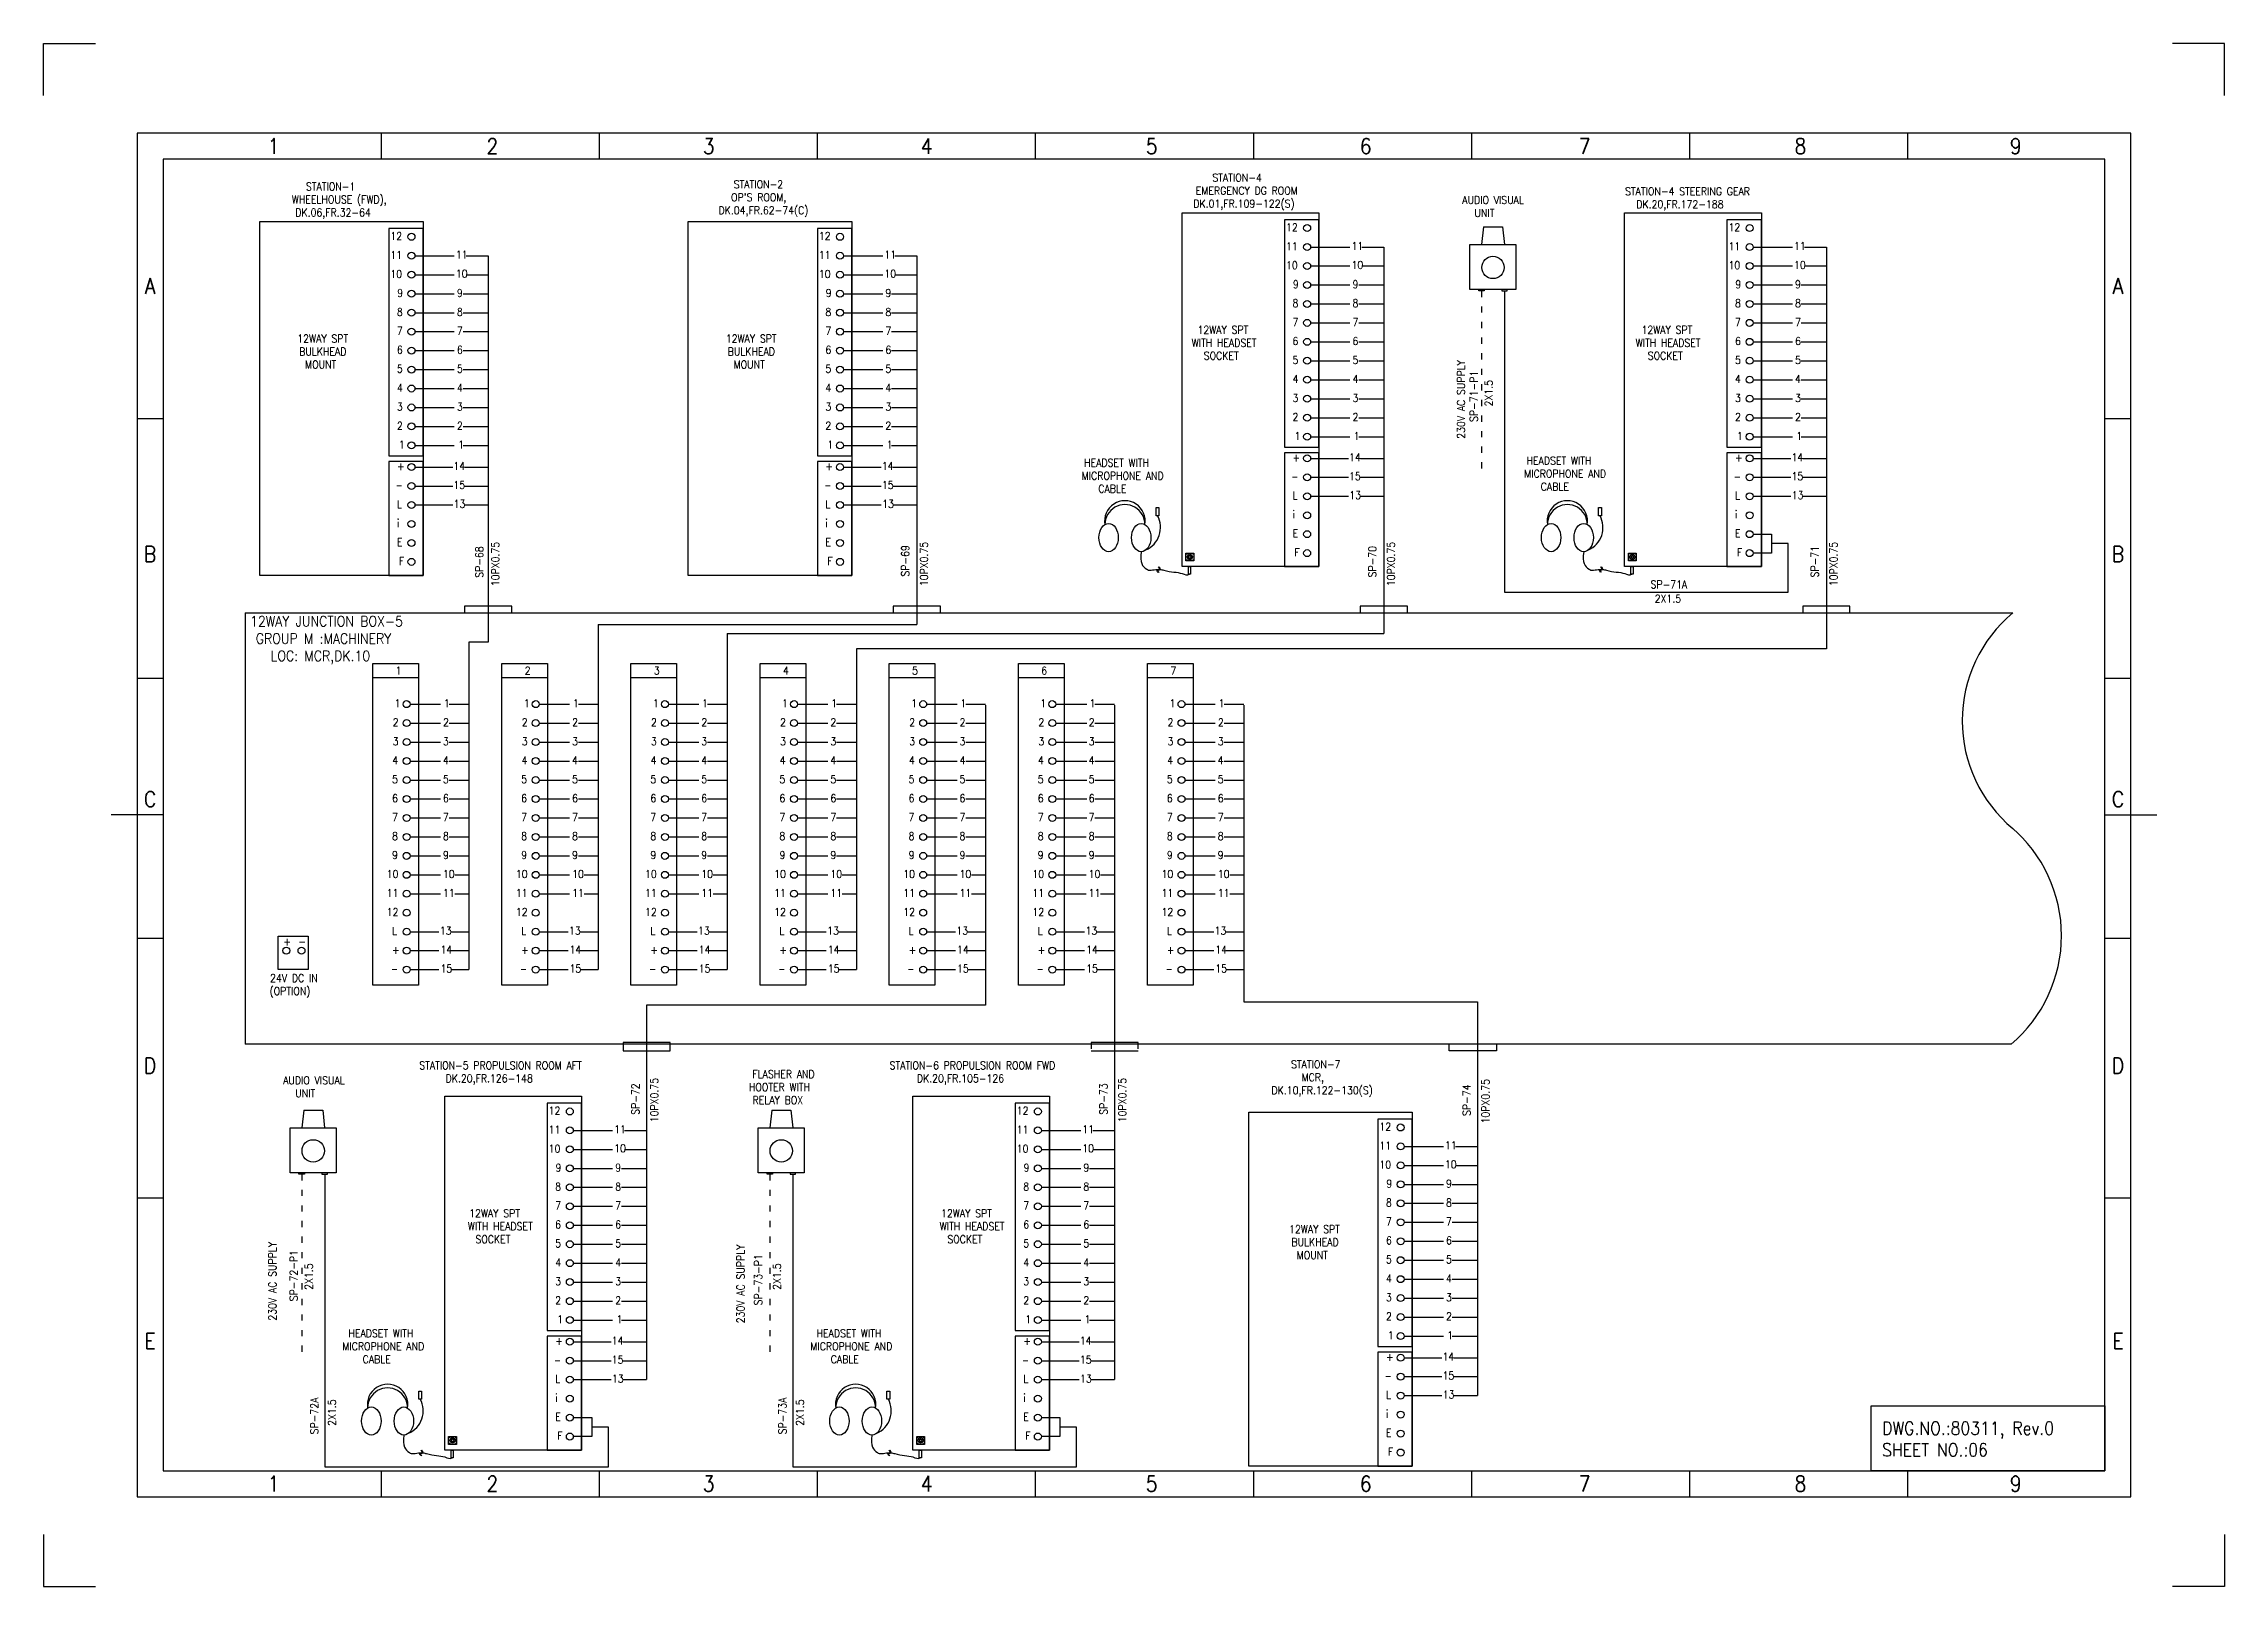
# Model space of a CAD drawing. Header units: inches. Extents: x 36 to 5114, y 9 to 306.
# Drawn here: x 2365.2 to 2785.2, y 9.1 to 306.1 of the extents above; entities that cross this region are included whole.
import ezdxf
from ezdxf.enums import TextEntityAlignment as Align

# ---------------------------------------------------------------- set-up
doc = ezdxf.new("R2010")
doc.units = ezdxf.units.IN
doc.header["$MEASUREMENT"] = 0
doc.linetypes.add('ACAD_ISO03W100', pattern=[30, 12, -18])
doc.layers.get('DEFPOINTS').update_dxf_attribs({"color": 251})
doc.layers.add('Border', color=6, linetype='Continuous')
doc.layers.add('TITLE', color=7, linetype='Continuous')
doc.layers.add('CON-050', color=3, linetype='Continuous', lineweight=50)
doc.styles.add('ROMANS', font='simplex.shx', dxfattribs={"width": 0.88})

msp = doc.modelspace()

# ---------------------------------------------------------------- texts
at = {"insert": (2719.33, 40.79), "char_height": 2.5, "width": 37.006, "attachment_point": 1, "style": 'ROMANS'}
msp.add_mtext('DWG.NO.:80311, Rev.0\\PSHEET NO.:06', dxfattribs=at)
at = {"layer": 'CON-050', "color": 0, "lineweight": 25, "attachment_point": 1, "style": 'ROMANS'}
for s, width, insert, char_height in [('{\\Fromans|c0;\\W3.525; \\W0.88;STATION-1\\P WHEELHOUSE (FWD),\\P{\\W1.53452; }DK.06,FR.32-64}', 20.3807, (2412.14, 279.33), 1.5), ("{\\Fromans|c0;\\W4.2793; \\W0.88;STATION-2\\P{\\W3.77642; }OP'S ROOM,\\P{\\W1.42976; }DK.04,FR.62-74(C)}", 23.0207, (2493.76, 279.75), 1.5), ('{\\Fromans|c0;\\W3.986; \\W0.88;STATION-4 \\P EMERGENCY DG ROOM \\P{\\W0.340238; }DK.01,FR.109-122(S)}', 22.2036, (2586.24, 281.02), 1.5), ('{\\Fromans|c0; STATION-4 STEERING GEAR \\P{\\W2.98023; }DK.20,FR.172-188}', 27.1693, (2668.92, 278.42), 1.5), ('{\\Fromans|c0; AUDIO VISUAL \\P{\\W3.1688; }UNIT}', 13.4664, (2637.56, 276.73), 1.5), ('{\\Fromans|c0;12}', 2.3407, (2432.02, 269.79), 1.5), ('{\\Fromans|c0;12}', 2.3407, (2514.55, 269.79), 1.5), ('{\\Fromans|c0;12}', 2.3407, (2604.52, 271.48), 1.5), ('{\\Fromans|c0;12}', 2.3407, (2689.73, 271.48), 1.5), ('{\\Fromans|c0;11}', 2.3407, (2432.02, 266.14), 1.5), ('{\\Fromans|c0;11}', 1.9636, (2444.64, 266.21), 1.5), ('{\\Fromans|c0;11}', 2.3407, (2514.55, 266.14), 1.5), ('{\\Fromans|c0;11}', 1.9636, (2527.17, 266.21), 1.5), ('{\\Fromans|c0;11}', 2.3407, (2604.52, 267.83), 1.5), ('{\\Fromans|c0;11}', 1.9636, (2617.14, 267.89), 1.5), ('{\\Fromans|c0;11}', 2.3407, (2689.73, 267.83), 1.5), ('{\\Fromans|c0;11}', 1.9636, (2702.36, 267.89), 1.5), ('{\\Fromans|c0;10}', 2.3407, (2432.02, 262.49), 1.5), ('{\\Fromans|c0;10}', 2.3407, (2444.64, 262.56), 1.5), ('{\\Fromans|c0;10}', 2.3407, (2514.55, 262.49), 1.5), ('{\\Fromans|c0;10}', 2.3407, (2527.17, 262.56), 1.5), ('{\\Fromans|c0;10}', 2.3407, (2604.52, 264.18), 1.5), ('{\\Fromans|c0;9}', 1.0207, (2605.84, 260.52), 1.5), ('{\\Fromans|c0;10}', 2.3407, (2617.14, 264.24), 1.5), ('{\\Fromans|c0;9}', 1.0836, (2617.33, 260.52), 1.5), ('{\\Fromans|c0;10}', 2.3407, (2689.73, 264.18), 1.5), ('{\\Fromans|c0;9}', 1.0207, (2691.05, 260.52), 1.5), ('{\\Fromans|c0;10}', 2.3407, (2702.36, 264.24), 1.5), ('{\\Fromans|c0;9}', 1.0836, (2702.55, 260.52), 1.5), ('{\\Fromans|c0;9}', 1.0207, (2433.34, 258.84), 1.5), ('{\\Fromans|c0;9}', 1.0836, (2444.84, 258.84), 1.5), ('{\\Fromans|c0;9}', 1.0207, (2515.87, 258.84), 1.5), ('{\\Fromans|c0;9}', 1.0836, (2527.37, 258.84), 1.5), ('{\\Fromans|c0;8}', 1.0836, (2605.77, 256.87), 1.5), ('{\\Fromans|c0;8}', 1.0836, (2617.33, 256.87), 1.5), ('{\\Fromans|c0;8}', 1.0836, (2690.99, 256.87), 1.5), ('{\\Fromans|c0;8}', 1.0836, (2702.55, 256.87), 1.5), ('{\\Fromans|c0;8}', 1.0836, (2433.28, 255.19), 1.5), ('{\\Fromans|c0;8}', 1.0836, (2444.84, 255.19), 1.5), ('{\\Fromans|c0;8}', 1.0836, (2515.81, 255.19), 1.5), ('{\\Fromans|c0;8}', 1.0836, (2527.37, 255.19), 1.5), ('{\\Fromans|c0;7}', 1.0836, (2605.77, 253.22), 1.5), ('{\\Fromans|c0;7}', 1.0836, (2617.33, 253.22), 1.5), ('{\\Fromans|c0;7}', 1.0836, (2690.99, 253.22), 1.5), ('{\\Fromans|c0;7}', 1.0836, (2702.55, 253.22), 1.5), ('{\\Fromans|c0;\\W1.3686; \\W0.88;12WAY SPT\\P{\\W1.72476; }BULKHEAD \\P{\\W2.83523; }MOUNT}', 14.8543, (2412.69, 250.06), 1.5), ('{\\Fromans|c0;7}', 1.0836, (2433.28, 251.54), 1.5), ('{\\Fromans|c0;6}', 1.0836, (2433.28, 247.89), 1.5), ('{\\Fromans|c0;7}', 1.0836, (2444.84, 251.54), 1.5), ('{\\Fromans|c0;6}', 1.0836, (2444.84, 247.89), 1.5), ('{\\Fromans|c0;\\W1.3686; \\W0.88;12WAY SPT\\P{\\W1.72476; }BULKHEAD \\P{\\W2.83523; }MOUNT}', 14.8543, (2495.22, 250.06), 1.5), ('{\\Fromans|c0;7}', 1.0836, (2515.81, 251.54), 1.5), ('{\\Fromans|c0;6}', 1.0836, (2515.81, 247.89), 1.5), ('{\\Fromans|c0;7}', 1.0836, (2527.37, 251.54), 1.5), ('{\\Fromans|c0;6}', 1.0836, (2527.37, 247.89), 1.5), ('{\\Fromans|c0;\\W2.7095; \\W0.88;12WAY SPT\\P{\\W1.62; }WITH HEADSET \\P{\\W3.88285; }SOCKET}', 18.8771, (2584.69, 251.74), 1.5), ('{\\Fromans|c0;6}', 1.0836, (2605.77, 249.57), 1.5), ('{\\Fromans|c0;6}', 1.0836, (2617.33, 249.57), 1.5), ('{\\Fromans|c0;\\W2.7095; \\W0.88;12WAY SPT\\P{\\W1.62; }WITH HEADSET \\P{\\W3.88285; }SOCKET}', 18.8771, (2670.2, 251.74), 1.5), ('{\\Fromans|c0;6}', 1.0836, (2690.99, 249.57), 1.5), ('{\\Fromans|c0;6}', 1.0836, (2702.55, 249.57), 1.5), ('{\\Fromans|c0;5}', 1.0836, (2433.28, 244.24), 1.5), ('{\\Fromans|c0;5}', 1.0836, (2444.84, 244.24), 1.5), ('{\\Fromans|c0;5}', 1.0836, (2515.81, 244.24), 1.5), ('{\\Fromans|c0;5}', 1.0836, (2527.37, 244.24), 1.5), ('{\\Fromans|c0;5}', 1.0836, (2605.77, 245.92), 1.5), ('{\\Fromans|c0;5}', 1.0836, (2617.33, 245.92), 1.5), ('{\\Fromans|c0;5}', 1.0836, (2690.99, 245.92), 1.5), ('{\\Fromans|c0;5}', 1.0836, (2702.55, 245.92), 1.5), ('{\\Fromans|c0;4}', 1.1464, (2433.29, 240.59), 1.5), ('{\\Fromans|c0;4}', 1.0836, (2444.84, 240.59), 1.5), ('{\\Fromans|c0;4}', 1.1464, (2515.82, 240.59), 1.5), ('{\\Fromans|c0;4}', 1.0836, (2527.37, 240.59), 1.5), ('{\\Fromans|c0;4}', 1.1464, (2605.79, 242.27), 1.5), ('{\\Fromans|c0;4}', 1.0836, (2617.33, 242.27), 1.5), ('{\\Fromans|c0;4}', 1.1464, (2691, 242.27), 1.5), ('{\\Fromans|c0;4}', 1.0836, (2702.55, 242.27), 1.5), ('{\\Fromans|c0;3}', 1.0836, (2433.28, 236.94), 1.5), ('{\\Fromans|c0;3}', 1.0836, (2444.84, 236.94), 1.5), ('{\\Fromans|c0;3}', 1.0836, (2515.81, 236.94), 1.5), ('{\\Fromans|c0;3}', 1.0836, (2527.37, 236.94), 1.5), ('{\\Fromans|c0;3}', 1.0836, (2605.77, 238.62), 1.5), ('{\\Fromans|c0;3}', 1.0836, (2617.33, 238.62), 1.5), ('{\\Fromans|c0;3}', 1.0836, (2690.99, 238.62), 1.5), ('{\\Fromans|c0;3}', 1.0836, (2702.55, 238.62), 1.5), ('{\\Fromans|c0;2}', 1.0836, (2433.28, 233.28), 1.5), ('{\\Fromans|c0;2}', 1.0836, (2444.84, 233.28), 1.5), ('{\\Fromans|c0;2}', 1.0836, (2515.81, 233.28), 1.5), ('{\\Fromans|c0;2}', 1.0836, (2527.37, 233.28), 1.5), ('{\\Fromans|c0;2}', 1.0836, (2605.77, 234.97), 1.5), ('{\\Fromans|c0;1}', 0.7064, (2606.15, 231.32), 1.5), ('{\\Fromans|c0;2}', 1.0836, (2617.33, 234.97), 1.5), ('{\\Fromans|c0;1}', 0.7064, (2617.57, 231.32), 1.5), ('{\\Fromans|c0;2}', 1.0836, (2690.99, 234.97), 1.5), ('{\\Fromans|c0;1}', 0.7064, (2691.37, 231.32), 1.5), ('{\\Fromans|c0;2}', 1.0836, (2702.55, 234.97), 1.5), ('{\\Fromans|c0;1}', 0.7064, (2702.79, 231.32), 1.5), ('{\\Fromans|c0;1}', 0.7064, (2433.66, 229.63), 1.5), ('{\\Fromans|c0;1}', 0.7064, (2445.08, 229.63), 1.5), ('{\\Fromans|c0;1}', 0.7064, (2516.19, 229.63), 1.5), ('{\\Fromans|c0;1}', 0.7064, (2527.61, 229.63), 1.5), ('{\\Fromans|c0;+}', 1.3979, (2605.77, 227.15), 1.5), ('{\\Fromans|c0;14}', 1.9636, (2616.66, 227.21), 1.5), ('{\\Fromans|c0;+}', 1.3979, (2690.99, 227.15), 1.5), ('{\\Fromans|c0;14}', 1.9636, (2701.87, 227.21), 1.5), ('{\\Fromans|c0;+}', 1.3979, (2433.28, 225.47), 1.5), ('{\\Fromans|c0;14}', 1.9636, (2444.16, 225.53), 1.5), ('{\\Fromans|c0;+}', 1.3979, (2515.81, 225.47), 1.5), ('{\\Fromans|c0;14}', 1.9636, (2526.69, 225.53), 1.5), ('{\\Fromans|c0;\\W1.325; \\W0.88;HEADSET WITH\\P MICROPHONE AND \\P{\\W3.98595; }CABLE}', 17.6779, (2564.27, 226.14), 1.5), ('{\\Fromans|c0; _}', 1.3979, (2605.77, 224.25), 1.5), ('{\\Fromans|c0;15}', 2.3407, (2616.66, 223.56), 1.5), ('{\\Fromans|c0;\\W1.325; \\W0.88;HEADSET WITH\\P MICROPHONE AND \\P{\\W3.98595; }CABLE}', 17.6779, (2649.48, 226.54), 1.5), ('{\\Fromans|c0; _}', 1.3979, (2690.99, 224.25), 1.5), ('{\\Fromans|c0;15}', 2.3407, (2701.88, 223.56), 1.5), ('{\\Fromans|c0; _}', 1.3979, (2433.28, 222.57), 1.5), ('{\\Fromans|c0;15}', 2.3407, (2444.17, 221.88), 1.5), ('{\\Fromans|c0; _}', 1.3979, (2515.81, 222.57), 1.5), ('{\\Fromans|c0;15}', 2.3407, (2526.7, 221.88), 1.5), ('{\\Fromans|c0;L}', 1.1464, (2605.79, 219.85), 1.5), ('{\\Fromans|c0;13}', 2.3407, (2616.71, 219.91), 1.5), ('{\\Fromans|c0;L}', 1.1464, (2691, 219.85), 1.5), ('{\\Fromans|c0;13}', 2.3407, (2701.92, 219.91), 1.5), ('{\\Fromans|c0;i}', 0.3293, (2433.28, 214.51), 1.5), ('{\\Fromans|c0;L}', 1.1464, (2433.29, 218.16), 1.5), ('{\\Fromans|c0;13}', 2.3407, (2444.21, 218.23), 1.5), ('{\\Fromans|c0;i}', 0.3293, (2515.81, 214.51), 1.5), ('{\\Fromans|c0;L}', 1.1464, (2515.82, 218.16), 1.5), ('{\\Fromans|c0;13}', 2.3407, (2526.74, 218.23), 1.5), ('{\\Fromans|c0;i}', 0.3293, (2605.77, 216.2), 1.5), ('{\\Fromans|c0;i}', 0.3293, (2690.99, 216.2), 1.5), ('{\\Fromans|c0;E}', 1.5, (2433.28, 210.86), 1.5), ('{\\Fromans|c0;E}', 1.5, (2515.81, 210.86), 1.5), ('{\\Fromans|c0;E}', 1.5, (2605.77, 212.55), 1.5), ('{\\Fromans|c0;E}', 1.5, (2690.99, 212.55), 1.5), ('{\\Fromans|c0;F}', 0.7064, (2433.66, 207.21), 1.5), ('{\\Fromans|c0;F}', 0.7064, (2516.19, 207.21), 1.5), ('{\\Fromans|c0;F}', 0.7064, (2606.15, 208.9), 1.5), ('{\\Fromans|c0;F}', 0.7064, (2691.37, 208.9), 1.5), ('SP-71A', 7.495, (2674.73, 202.72), 1.5), ('2X1.5', 5.0436, (2675.52, 199.98), 1.5), ('{\\Fromans|c0;\\W0.13071; \\W0.88;12WAY JUNCTION BOX-5\\P{\\W0.947857; }GROUP M :MACHINERY\\P{\\W3.04309; }LOC: MCR,DK.10 }', 33.2924, (2404.81, 195.88), 2), ('{\\Fromans|c0;1}', 0.9419, (2433.03, 186.14), 1.5), ('{\\Fromans|c0;2}', 0.9419, (2457.9, 186.14), 1.5), ('{\\Fromans|c0;3}', 0.9419, (2482.77, 186.14), 1.5), ('{\\Fromans|c0;4}', 0.9419, (2507.64, 186.14), 1.5), ('{\\Fromans|c0;5}', 0.9419, (2532.51, 186.14), 1.5), ('{\\Fromans|c0;6}', 0.9419, (2557.38, 186.14), 1.5), ('{\\Fromans|c0;7}', 0.9419, (2582.26, 186.14), 1.5), ('{\\Fromans|c0;1}', 0.7064, (2432.85, 179.82), 1.5), ('{\\Fromans|c0;1}', 0.7064, (2442.32, 179.82), 1.5), ('{\\Fromans|c0;1}', 0.7064, (2457.72, 179.82), 1.5), ('{\\Fromans|c0;1}', 0.7064, (2467.19, 179.82), 1.5), ('{\\Fromans|c0;1}', 0.7064, (2482.59, 179.82), 1.5), ('{\\Fromans|c0;1}', 0.7064, (2492.06, 179.82), 1.5), ('{\\Fromans|c0;1}', 0.7064, (2507.46, 179.82), 1.5), ('{\\Fromans|c0;1}', 0.7064, (2516.93, 179.82), 1.5), ('{\\Fromans|c0;1}', 0.7064, (2532.33, 179.82), 1.5), ('{\\Fromans|c0;1}', 0.7064, (2541.8, 179.82), 1.5), ('{\\Fromans|c0;1}', 0.7064, (2557.2, 179.82), 1.5), ('{\\Fromans|c0;1}', 0.7064, (2566.67, 179.82), 1.5), ('{\\Fromans|c0;1}', 0.7064, (2582.07, 179.82), 1.5), ('{\\Fromans|c0;1}', 0.7064, (2591.54, 179.82), 1.5), ('{\\Fromans|c0;2}', 1.0836, (2432.47, 176.17), 1.5), ('{\\Fromans|c0;3}', 1.0836, (2432.47, 172.52), 1.5), ('{\\Fromans|c0;3}', 0.7064, (2442.15, 172.52), 1.5), ('{\\Fromans|c0;2}', 1.0836, (2442.17, 176.17), 1.5), ('{\\Fromans|c0;2}', 1.0836, (2457.34, 176.17), 1.5), ('{\\Fromans|c0;3}', 1.0836, (2457.34, 172.52), 1.5), ('{\\Fromans|c0;3}', 0.7064, (2467.03, 172.52), 1.5), ('{\\Fromans|c0;2}', 1.0836, (2467.04, 176.17), 1.5), ('{\\Fromans|c0;2}', 1.0836, (2482.21, 176.17), 1.5), ('{\\Fromans|c0;3}', 1.0836, (2482.21, 172.52), 1.5), ('{\\Fromans|c0;3}', 0.7064, (2491.9, 172.52), 1.5), ('{\\Fromans|c0;2}', 1.0836, (2491.91, 176.17), 1.5), ('{\\Fromans|c0;2}', 1.0836, (2507.08, 176.17), 1.5), ('{\\Fromans|c0;3}', 1.0836, (2507.08, 172.52), 1.5), ('{\\Fromans|c0;3}', 0.7064, (2516.77, 172.52), 1.5), ('{\\Fromans|c0;2}', 1.0836, (2516.78, 176.17), 1.5), ('{\\Fromans|c0;2}', 1.0836, (2531.95, 176.17), 1.5), ('{\\Fromans|c0;3}', 1.0836, (2531.95, 172.52), 1.5), ('{\\Fromans|c0;3}', 0.7064, (2541.64, 172.52), 1.5), ('{\\Fromans|c0;2}', 1.0836, (2541.65, 176.17), 1.5), ('{\\Fromans|c0;2}', 1.0836, (2556.83, 176.17), 1.5), ('{\\Fromans|c0;3}', 1.0836, (2556.83, 172.52), 1.5), ('{\\Fromans|c0;3}', 0.7064, (2566.51, 172.52), 1.5), ('{\\Fromans|c0;2}', 1.0836, (2566.53, 176.17), 1.5), ('{\\Fromans|c0;2}', 1.0836, (2581.7, 176.17), 1.5), ('{\\Fromans|c0;3}', 1.0836, (2581.7, 172.52), 1.5), ('{\\Fromans|c0;3}', 0.7064, (2591.38, 172.52), 1.5), ('{\\Fromans|c0;2}', 1.0836, (2591.4, 176.17), 1.5), ('{\\Fromans|c0;4}', 1.1464, (2432.41, 168.87), 1.5), ('{\\Fromans|c0;4}', 0.7064, (2442.15, 168.87), 1.5), ('{\\Fromans|c0;4}', 1.1464, (2457.28, 168.87), 1.5), ('{\\Fromans|c0;4}', 0.7064, (2467.03, 168.87), 1.5), ('{\\Fromans|c0;4}', 1.1464, (2482.15, 168.87), 1.5), ('{\\Fromans|c0;4}', 0.7064, (2491.9, 168.87), 1.5), ('{\\Fromans|c0;4}', 1.1464, (2507.02, 168.87), 1.5), ('{\\Fromans|c0;4}', 0.7064, (2516.77, 168.87), 1.5), ('{\\Fromans|c0;4}', 1.1464, (2531.89, 168.87), 1.5), ('{\\Fromans|c0;4}', 0.7064, (2541.64, 168.87), 1.5), ('{\\Fromans|c0;4}', 1.1464, (2556.76, 168.87), 1.5), ('{\\Fromans|c0;4}', 0.7064, (2566.51, 168.87), 1.5), ('{\\Fromans|c0;4}', 1.1464, (2581.63, 168.87), 1.5), ('{\\Fromans|c0;4}', 0.7064, (2591.38, 168.87), 1.5), ('{\\Fromans|c0;5}', 1.0836, (2432.35, 165.22), 1.5), ('{\\Fromans|c0;5}', 0.7064, (2442.15, 165.22), 1.5), ('{\\Fromans|c0;5}', 1.0836, (2457.22, 165.22), 1.5), ('{\\Fromans|c0;5}', 0.7064, (2467.03, 165.22), 1.5), ('{\\Fromans|c0;5}', 1.0836, (2482.09, 165.22), 1.5), ('{\\Fromans|c0;5}', 0.7064, (2491.9, 165.22), 1.5), ('{\\Fromans|c0;5}', 1.0836, (2506.96, 165.22), 1.5), ('{\\Fromans|c0;5}', 0.7064, (2516.77, 165.22), 1.5), ('{\\Fromans|c0;5}', 1.0836, (2531.83, 165.22), 1.5), ('{\\Fromans|c0;5}', 0.7064, (2541.64, 165.22), 1.5), ('{\\Fromans|c0;5}', 1.0836, (2556.7, 165.22), 1.5), ('{\\Fromans|c0;5}', 0.7064, (2566.51, 165.22), 1.5), ('{\\Fromans|c0;5}', 1.0836, (2581.57, 165.22), 1.5), ('{\\Fromans|c0;5}', 0.7064, (2591.38, 165.22), 1.5), ('{\\Fromans|c0;6}', 1.0836, (2432.35, 161.57), 1.5), ('{\\Fromans|c0;6}', 0.7064, (2442.15, 161.57), 1.5), ('{\\Fromans|c0;6}', 1.0836, (2457.22, 161.57), 1.5), ('{\\Fromans|c0;6}', 0.7064, (2467.03, 161.57), 1.5), ('{\\Fromans|c0;6}', 1.0836, (2482.09, 161.57), 1.5), ('{\\Fromans|c0;6}', 0.7064, (2491.9, 161.57), 1.5), ('{\\Fromans|c0;6}', 1.0836, (2506.96, 161.57), 1.5), ('{\\Fromans|c0;6}', 0.7064, (2516.77, 161.57), 1.5), ('{\\Fromans|c0;6}', 1.0836, (2531.83, 161.57), 1.5), ('{\\Fromans|c0;6}', 0.7064, (2541.64, 161.57), 1.5), ('{\\Fromans|c0;6}', 1.0836, (2556.7, 161.57), 1.5), ('{\\Fromans|c0;6}', 0.7064, (2566.51, 161.57), 1.5), ('{\\Fromans|c0;6}', 1.0836, (2581.57, 161.57), 1.5), ('{\\Fromans|c0;6}', 0.7064, (2591.38, 161.57), 1.5), ('{\\Fromans|c0;7}', 1.0836, (2432.35, 157.92), 1.5), ('{\\Fromans|c0;7}', 0.7064, (2442.15, 157.92), 1.5), ('{\\Fromans|c0;7}', 1.0836, (2457.22, 157.92), 1.5), ('{\\Fromans|c0;7}', 0.7064, (2467.03, 157.92), 1.5), ('{\\Fromans|c0;7}', 1.0836, (2482.09, 157.92), 1.5), ('{\\Fromans|c0;7}', 0.7064, (2491.9, 157.92), 1.5), ('{\\Fromans|c0;7}', 1.0836, (2506.96, 157.92), 1.5), ('{\\Fromans|c0;7}', 0.7064, (2516.77, 157.92), 1.5), ('{\\Fromans|c0;7}', 1.0836, (2531.83, 157.92), 1.5), ('{\\Fromans|c0;7}', 0.7064, (2541.64, 157.92), 1.5), ('{\\Fromans|c0;7}', 1.0836, (2556.7, 157.92), 1.5), ('{\\Fromans|c0;7}', 0.7064, (2566.51, 157.92), 1.5), ('{\\Fromans|c0;7}', 1.0836, (2581.57, 157.92), 1.5), ('{\\Fromans|c0;7}', 0.7064, (2591.38, 157.92), 1.5), ('{\\Fromans|c0;8}', 1.0836, (2432.35, 154.27), 1.5), ('{\\Fromans|c0;8}', 0.7064, (2442.15, 154.27), 1.5), ('{\\Fromans|c0;8}', 1.0836, (2457.22, 154.27), 1.5), ('{\\Fromans|c0;8}', 0.7064, (2467.03, 154.27), 1.5), ('{\\Fromans|c0;8}', 1.0836, (2482.09, 154.27), 1.5), ('{\\Fromans|c0;8}', 0.7064, (2491.9, 154.27), 1.5), ('{\\Fromans|c0;8}', 1.0836, (2506.96, 154.27), 1.5), ('{\\Fromans|c0;8}', 0.7064, (2516.77, 154.27), 1.5), ('{\\Fromans|c0;8}', 1.0836, (2531.83, 154.27), 1.5), ('{\\Fromans|c0;8}', 0.7064, (2541.64, 154.27), 1.5), ('{\\Fromans|c0;8}', 1.0836, (2556.7, 154.27), 1.5), ('{\\Fromans|c0;8}', 0.7064, (2566.51, 154.27), 1.5), ('{\\Fromans|c0;8}', 1.0836, (2581.57, 154.27), 1.5), ('{\\Fromans|c0;8}', 0.7064, (2591.38, 154.27), 1.5), ('{\\Fromans|c0;9}', 1.0207, (2432.36, 150.62), 1.5), ('{\\Fromans|c0;9}', 0.7064, (2442.15, 150.62), 1.5), ('{\\Fromans|c0;9}', 1.0207, (2457.23, 150.62), 1.5), ('{\\Fromans|c0;9}', 0.7064, (2467.03, 150.62), 1.5), ('{\\Fromans|c0;9}', 1.0207, (2482.1, 150.62), 1.5), ('{\\Fromans|c0;9}', 0.7064, (2491.9, 150.62), 1.5), ('{\\Fromans|c0;9}', 1.0207, (2506.97, 150.62), 1.5), ('{\\Fromans|c0;9}', 0.7064, (2516.77, 150.62), 1.5), ('{\\Fromans|c0;9}', 1.0207, (2531.84, 150.62), 1.5), ('{\\Fromans|c0;9}', 0.7064, (2541.64, 150.62), 1.5), ('{\\Fromans|c0;9}', 1.0207, (2556.71, 150.62), 1.5), ('{\\Fromans|c0;9}', 0.7064, (2566.51, 150.62), 1.5), ('{\\Fromans|c0;9}', 1.0207, (2581.58, 150.62), 1.5), ('{\\Fromans|c0;9}', 0.7064, (2591.38, 150.62), 1.5), ('{\\Fromans|c0;10}', 2.0547, (2431.32, 146.97), 1.5), ('{\\Fromans|c0;11}', 1.9636, (2431.32, 143.32), 1.5), ('{\\Fromans|c0;10}', 0.7064, (2442.15, 146.97), 1.5), ('{\\Fromans|c0;11}', 1.5, (2442.15, 143.32), 1.5), ('{\\Fromans|c0;10}', 2.0547, (2456.2, 146.97), 1.5), ('{\\Fromans|c0;11}', 1.9636, (2456.2, 143.32), 1.5), ('{\\Fromans|c0;10}', 0.7064, (2467.03, 146.97), 1.5), ('{\\Fromans|c0;11}', 1.5, (2467.03, 143.32), 1.5), ('{\\Fromans|c0;10}', 2.0547, (2481.07, 146.97), 1.5), ('{\\Fromans|c0;11}', 1.9636, (2481.07, 143.32), 1.5), ('{\\Fromans|c0;10}', 0.7064, (2491.9, 146.97), 1.5), ('{\\Fromans|c0;11}', 1.5, (2491.9, 143.32), 1.5), ('{\\Fromans|c0;10}', 2.0547, (2505.94, 146.97), 1.5), ('{\\Fromans|c0;11}', 1.9636, (2505.94, 143.32), 1.5), ('{\\Fromans|c0;10}', 0.7064, (2516.77, 146.97), 1.5), ('{\\Fromans|c0;11}', 1.5, (2516.77, 143.32), 1.5), ('{\\Fromans|c0;10}', 2.0547, (2530.81, 146.97), 1.5), ('{\\Fromans|c0;11}', 1.9636, (2530.81, 143.32), 1.5), ('{\\Fromans|c0;10}', 0.7064, (2541.64, 146.97), 1.5), ('{\\Fromans|c0;11}', 1.5, (2541.64, 143.32), 1.5), ('{\\Fromans|c0;10}', 2.0547, (2555.68, 146.97), 1.5), ('{\\Fromans|c0;11}', 1.9636, (2555.68, 143.32), 1.5), ('{\\Fromans|c0;10}', 0.7064, (2566.51, 146.97), 1.5), ('{\\Fromans|c0;11}', 1.5, (2566.51, 143.32), 1.5), ('{\\Fromans|c0;10}', 2.0547, (2580.55, 146.97), 1.5), ('{\\Fromans|c0;11}', 1.9636, (2580.55, 143.32), 1.5), ('{\\Fromans|c0;10}', 0.7064, (2591.38, 146.97), 1.5), ('{\\Fromans|c0;11}', 1.5, (2591.38, 143.32), 1.5), ('{\\Fromans|c0;12}', 2.0547, (2431.32, 139.66), 1.5), ('{\\Fromans|c0;12}', 2.0547, (2456.2, 139.66), 1.5), ('{\\Fromans|c0;12}', 2.0547, (2481.07, 139.66), 1.5), ('{\\Fromans|c0;12}', 2.0547, (2505.94, 139.66), 1.5), ('{\\Fromans|c0;12}', 2.0547, (2530.81, 139.66), 1.5), ('{\\Fromans|c0;12}', 2.0547, (2555.68, 139.66), 1.5), ('{\\Fromans|c0;12}', 2.0547, (2580.55, 139.66), 1.5), ('{\\Fromans|c0;L}', 1.0207, (2432.35, 136.01), 1.5), ('{\\Fromans|c0;13}', 2.3407, (2441.55, 136.08), 1.5), ('{\\Fromans|c0;L}', 1.0207, (2457.22, 136.01), 1.5), ('{\\Fromans|c0;13}', 2.3407, (2466.42, 136.08), 1.5), ('{\\Fromans|c0;L}', 1.0207, (2482.09, 136.01), 1.5), ('{\\Fromans|c0;13}', 2.3407, (2491.29, 136.08), 1.5), ('{\\Fromans|c0;L}', 1.0207, (2506.96, 136.01), 1.5), ('{\\Fromans|c0;13}', 2.3407, (2516.16, 136.08), 1.5), ('{\\Fromans|c0;L}', 1.0207, (2531.83, 136.01), 1.5), ('{\\Fromans|c0;13}', 2.3407, (2541.03, 136.08), 1.5), ('{\\Fromans|c0;L}', 1.0207, (2556.7, 136.01), 1.5), ('{\\Fromans|c0;13}', 2.3407, (2565.9, 136.08), 1.5), ('{\\Fromans|c0;L}', 1.0207, (2581.57, 136.01), 1.5), ('{\\Fromans|c0;13}', 2.3407, (2590.77, 136.08), 1.5), ('{\\Fromans|c0;+}', 1.3979, (2411.39, 133.95), 1.5), ('{\\Fromans|c0;-}', 1.3979, (2414.33, 133.95), 1.5), ('{\\Fromans|c0;+}', 1.3979, (2432.35, 132.36), 1.5), ('{\\Fromans|c0;14}', 1.9636, (2441.67, 132.43), 1.5), ('{\\Fromans|c0;+}', 1.3979, (2457.22, 132.36), 1.5), ('{\\Fromans|c0;14}', 1.9636, (2466.54, 132.43), 1.5), ('{\\Fromans|c0;+}', 1.3979, (2482.09, 132.36), 1.5), ('{\\Fromans|c0;14}', 1.9636, (2491.41, 132.43), 1.5), ('{\\Fromans|c0;+}', 1.3979, (2506.96, 132.36), 1.5), ('{\\Fromans|c0;14}', 1.9636, (2516.28, 132.43), 1.5), ('{\\Fromans|c0;+}', 1.3979, (2531.83, 132.36), 1.5), ('{\\Fromans|c0;14}', 1.9636, (2541.16, 132.43), 1.5), ('{\\Fromans|c0;+}', 1.3979, (2556.7, 132.36), 1.5), ('{\\Fromans|c0;14}', 1.9636, (2566.03, 132.43), 1.5), ('{\\Fromans|c0;+}', 1.3979, (2581.57, 132.36), 1.5), ('{\\Fromans|c0;14}', 1.9636, (2590.9, 132.43), 1.5), ('{\\Fromans|c0; 24V DC IN\\P{\\W0.780238; }(OPTION)}', 10.575, (2407.96, 126.93), 1.5), ('{\\Fromans|c0; _}', 1.3979, (2432.35, 129.47), 1.5), ('{\\Fromans|c0;15}', 2.3407, (2441.67, 128.78), 1.5), ('{\\Fromans|c0; _}', 1.3979, (2457.22, 129.47), 1.5), ('{\\Fromans|c0;15}', 2.3407, (2466.54, 128.78), 1.5), ('{\\Fromans|c0; _}', 1.3979, (2482.09, 129.47), 1.5), ('{\\Fromans|c0;15}', 2.3407, (2491.41, 128.78), 1.5), ('{\\Fromans|c0; _}', 1.3979, (2506.96, 129.47), 1.5), ('{\\Fromans|c0;15}', 2.3407, (2516.28, 128.78), 1.5), ('{\\Fromans|c0; _}', 1.3979, (2531.83, 129.47), 1.5), ('{\\Fromans|c0;15}', 2.3407, (2541.16, 128.78), 1.5), ('{\\Fromans|c0; _}', 1.3979, (2556.7, 129.47), 1.5), ('{\\Fromans|c0;15}', 2.3407, (2566.03, 128.78), 1.5), ('{\\Fromans|c0; _}', 1.3979, (2581.57, 129.47), 1.5), ('{\\Fromans|c0;15}', 2.3407, (2590.9, 128.78), 1.5), ('{\\Fromans|c0; STATION-5 PROPULSION ROOM AFT \\P{\\W5.8088; }DK.20,FR.126-148}', 35.655, (2436.69, 110.12), 1.5), ('{\\Fromans|c0; STATION-6 PROPULSION ROOM FWD \\P{\\W5.99738; }DK.20,FR.105-126}', 36.2207, (2527.26, 110.12), 1.5), ('{\\Fromans|c0;\\W5.1383; \\W0.88;STATION-7\\P{\\W7.10785; }MCR,\\P{\\W1.47166; }DK.10,FR.122-130(S)}', 25.5979, (2600.21, 110.33), 1.5), ('{\\Fromans|c0; AUDIO VISUAL \\P{\\W3.1688; }UNIT}', 13.4664, (2410.46, 107.27), 1.5), ('{\\Fromans|c0;12}', 2.3407, (2462.51, 101.41), 1.5), ('{\\Fromans|c0;12}', 2.3407, (2552.66, 101.41), 1.5), ('{\\Fromans|c0;11}', 2.3407, (2462.51, 97.76), 1.5), ('{\\Fromans|c0;11}', 1.9636, (2475.14, 97.82), 1.5), ('{\\Fromans|c0;11}', 2.3407, (2552.66, 97.76), 1.5), ('{\\Fromans|c0;11}', 1.9636, (2565.28, 97.82), 1.5), ('{\\Fromans|c0;12}', 2.3407, (2622.51, 98.33), 1.5), ('{\\Fromans|c0;10}', 2.3407, (2462.51, 94.11), 1.5), ('{\\Fromans|c0;10}', 2.3407, (2475.14, 94.17), 1.5), ('{\\Fromans|c0;10}', 2.3407, (2552.66, 94.11), 1.5), ('{\\Fromans|c0;10}', 2.3407, (2565.28, 94.17), 1.5), ('{\\Fromans|c0;11}', 2.3407, (2622.51, 94.68), 1.5), ('{\\Fromans|c0;11}', 1.9636, (2635.13, 94.74), 1.5), ('{\\Fromans|c0;9}', 1.0207, (2463.83, 90.45), 1.5), ('{\\Fromans|c0;9}', 1.0836, (2475.33, 90.45), 1.5), ('{\\Fromans|c0;9}', 1.0207, (2553.98, 90.45), 1.5), ('{\\Fromans|c0;9}', 1.0836, (2565.48, 90.45), 1.5), ('{\\Fromans|c0;10}', 2.3407, (2622.51, 91.03), 1.5), ('{\\Fromans|c0;10}', 2.3407, (2635.13, 91.09), 1.5), ('{\\Fromans|c0;8}', 1.0836, (2463.77, 86.8), 1.5), ('{\\Fromans|c0;8}', 1.0836, (2475.33, 86.8), 1.5), ('{\\Fromans|c0;8}', 1.0836, (2553.92, 86.8), 1.5), ('{\\Fromans|c0;8}', 1.0836, (2565.48, 86.8), 1.5), ('{\\Fromans|c0;9}', 1.0207, (2623.83, 87.38), 1.5), ('{\\Fromans|c0;9}', 1.0836, (2635.33, 87.38), 1.5), ('{\\Fromans|c0;\\W1.1364; \\W0.88;12WAY SPT\\P WITH HEADSET \\P{\\W2.30976; }SOCKET}', 14.1579, (2446.04, 81.67), 1.5), ('{\\Fromans|c0;7}', 1.0836, (2463.77, 83.15), 1.5), ('{\\Fromans|c0;7}', 1.0836, (2475.33, 83.15), 1.5), ('{\\Fromans|c0;\\W1.1364; \\W0.88;12WAY SPT\\P WITH HEADSET \\P{\\W2.30976; }SOCKET}', 14.1579, (2536.92, 81.67), 1.5), ('{\\Fromans|c0;7}', 1.0836, (2553.92, 83.15), 1.5), ('{\\Fromans|c0;7}', 1.0836, (2565.48, 83.15), 1.5), ('{\\Fromans|c0;8}', 1.0836, (2623.77, 83.73), 1.5), ('{\\Fromans|c0;7}', 1.0836, (2623.77, 80.08), 1.5), ('{\\Fromans|c0;8}', 1.0836, (2635.33, 83.73), 1.5), ('{\\Fromans|c0;7}', 1.0836, (2635.33, 80.08), 1.5), ('{\\Fromans|c0;5}', 1.0836, (2463.77, 75.85), 1.5), ('{\\Fromans|c0;6}', 1.0836, (2463.77, 79.5), 1.5), ('{\\Fromans|c0;5}', 1.0836, (2475.33, 75.85), 1.5), ('{\\Fromans|c0;6}', 1.0836, (2475.33, 79.5), 1.5), ('{\\Fromans|c0;5}', 1.0836, (2553.92, 75.85), 1.5), ('{\\Fromans|c0;6}', 1.0836, (2553.92, 79.5), 1.5), ('{\\Fromans|c0;5}', 1.0836, (2565.48, 75.85), 1.5), ('{\\Fromans|c0;6}', 1.0836, (2565.48, 79.5), 1.5), ('{\\Fromans|c0;\\W0.13071; \\W0.88;12WAY SPT\\P{\\W0.486904; }BULKHEAD \\P{\\W1.59738; }MOUNT}', 11.1407, (2604.95, 78.6), 1.5), ('{\\Fromans|c0;6}', 1.0836, (2623.77, 76.43), 1.5), ('{\\Fromans|c0;6}', 1.0836, (2635.33, 76.43), 1.5), ('{\\Fromans|c0;4}', 1.1464, (2463.78, 72.2), 1.5), ('{\\Fromans|c0;4}', 1.0836, (2475.33, 72.2), 1.5), ('{\\Fromans|c0;4}', 1.1464, (2553.93, 72.2), 1.5), ('{\\Fromans|c0;4}', 1.0836, (2565.48, 72.2), 1.5), ('{\\Fromans|c0;5}', 1.0836, (2623.77, 72.77), 1.5), ('{\\Fromans|c0;5}', 1.0836, (2635.33, 72.77), 1.5), ('{\\Fromans|c0;3}', 1.0836, (2463.77, 68.55), 1.5), ('{\\Fromans|c0;3}', 1.0836, (2475.33, 68.55), 1.5), ('{\\Fromans|c0;3}', 1.0836, (2553.92, 68.55), 1.5), ('{\\Fromans|c0;3}', 1.0836, (2565.48, 68.55), 1.5), ('{\\Fromans|c0;4}', 1.1464, (2623.78, 69.12), 1.5), ('{\\Fromans|c0;4}', 1.0836, (2635.33, 69.12), 1.5), ('{\\Fromans|c0;2}', 1.0836, (2463.77, 64.9), 1.5), ('{\\Fromans|c0;2}', 1.0836, (2475.33, 64.9), 1.5), ('{\\Fromans|c0;2}', 1.0836, (2553.92, 64.9), 1.5), ('{\\Fromans|c0;2}', 1.0836, (2565.48, 64.9), 1.5), ('{\\Fromans|c0;3}', 1.0836, (2623.77, 65.47), 1.5), ('{\\Fromans|c0;3}', 1.0836, (2635.33, 65.47), 1.5), ('{\\Fromans|c0;1}', 0.7064, (2464.15, 61.25), 1.5), ('{\\Fromans|c0;1}', 0.7064, (2475.57, 61.25), 1.5), ('{\\Fromans|c0;1}', 0.7064, (2554.3, 61.25), 1.5), ('{\\Fromans|c0;1}', 0.7064, (2565.72, 61.25), 1.5), ('{\\Fromans|c0;2}', 1.0836, (2623.77, 61.82), 1.5), ('{\\Fromans|c0;2}', 1.0836, (2635.33, 61.82), 1.5), ('{\\Fromans|c0;\\W1.641; \\W0.88;HEADSET WITH\\P{\\W0.404761; }MICROPHONE AND \\P{\\W4.3019; }CABLE}', 18.6257, (2422.26, 58.56), 1.5), ('{\\Fromans|c0;+}', 1.3979, (2463.77, 57.08), 1.5), ('{\\Fromans|c0;14}', 1.9636, (2474.65, 57.14), 1.5), ('{\\Fromans|c0;\\W1.641; \\W0.88;HEADSET WITH\\P{\\W0.404761; }MICROPHONE AND \\P{\\W4.3019; }CABLE}', 18.6257, (2512.41, 58.56), 1.5), ('{\\Fromans|c0;+}', 1.3979, (2553.92, 57.08), 1.5), ('{\\Fromans|c0;14}', 1.9636, (2564.8, 57.14), 1.5), ('{\\Fromans|c0;1}', 0.7064, (2624.14, 58.17), 1.5), ('{\\Fromans|c0;1}', 0.7064, (2635.57, 58.17), 1.5), ('{\\Fromans|c0; _}', 1.3979, (2463.77, 54.18), 1.5), ('{\\Fromans|c0;15}', 2.3407, (2474.66, 53.49), 1.5), ('{\\Fromans|c0; _}', 1.3979, (2553.92, 54.18), 1.5), ('{\\Fromans|c0;15}', 2.3407, (2564.81, 53.49), 1.5), ('{\\Fromans|c0;+}', 1.3979, (2623.77, 54), 1.5), ('{\\Fromans|c0;14}', 1.9636, (2634.65, 54.07), 1.5), ('{\\Fromans|c0;15}', 2.3407, (2634.66, 50.42), 1.5), ('{\\Fromans|c0;L}', 1.1464, (2463.78, 49.78), 1.5), ('{\\Fromans|c0;13}', 2.3407, (2474.7, 49.84), 1.5), ('{\\Fromans|c0;L}', 1.1464, (2553.93, 49.78), 1.5), ('{\\Fromans|c0;13}', 2.3407, (2564.85, 49.84), 1.5), ('{\\Fromans|c0; _}', 1.3979, (2623.77, 51.11), 1.5), ('{\\Fromans|c0;L}', 1.1464, (2623.78, 46.7), 1.5), ('{\\Fromans|c0;13}', 2.3407, (2634.7, 46.77), 1.5), ('{\\Fromans|c0;i}', 0.3293, (2463.77, 46.13), 1.5), ('{\\Fromans|c0;E}', 1.5, (2463.77, 42.48), 1.5), ('{\\Fromans|c0;i}', 0.3293, (2553.92, 46.13), 1.5), ('{\\Fromans|c0;E}', 1.5, (2553.92, 42.48), 1.5), ('{\\Fromans|c0;i}', 0.3293, (2623.77, 43.05), 1.5), ('{\\Fromans|c0;F}', 0.7064, (2464.15, 38.83), 1.5), ('{\\Fromans|c0;F}', 0.7064, (2554.3, 38.83), 1.5), ('{\\Fromans|c0;E}', 1.5, (2623.77, 39.4), 1.5), ('{\\Fromans|c0;F}', 0.7064, (2624.14, 35.75), 1.5)]:
    msp.add_mtext_dynamic_manual_height_columns(s, width=width, gutter_width=437.5, heights=[0], dxfattribs=dict(at, insert=insert, char_height=char_height))
at = {"layer": 'CON-050', "color": 0, "lineweight": 25, "char_height": 1.5, "attachment_point": 1, "rotation": 90, "style": 'ROMANS'}
for s, width, insert in [('230V AC SUPPLY', 17.4893, (2637.49, 230.01)), ('SP-71-P1', 9.7579, (2639.94, 233.26)), ('2X1.5', 5.0436, (2642.79, 236.24)), ('10PX0.75', 8.8779, (2451.51, 201.63)), ('10PX0.75', 8.8779, (2534.04, 201.63)), ('10PX0.75', 8.8779, (2624, 201.63)), ('10PX0.75', 8.8779, (2709.22, 201.63)), ('SP-68', 6.3636, (2448.41, 203.26)), ('SP-69', 6.3007, (2530.43, 203.48)), ('SP-70', 6.3636, (2620.39, 203.32)), ('SP-71', 5.7979, (2705.61, 203.32)), ('SP-72', 6.3636, (2478.48, 99.87)), ('10PX0.75', 8.8779, (2482.1, 98.43)), ('SP-73', 6.3636, (2568.63, 99.87)), ('10PX0.75', 8.8779, (2572.24, 98.43)), ('SP-74', 6.4264, (2638.57, 99.65)), ('10PX0.75', 8.8779, (2642.19, 98.2)), ('230V AC SUPPLY', 17.4893, (2408.57, 60.24)), ('SP-72-P1', 10.0093, (2412.67, 63.98)), ('230V AC SUPPLY', 17.4893, (2498.72, 59.73)), ('SP-73-P1', 10.0093, (2502.11, 63.19)), ('2X1.5', 5.0436, (2415.57, 66.17)), ('2X1.5', 5.0436, (2505.72, 66.17)), ('SP-72A', 7.7464, (2416.65, 38.35)), ('2X1.5', 5.0436, (2420.02, 39.99)), ('SP-73A', 9.9933, (2506.8, 38.35)), ('2X1.5', 6.7248, (2510.17, 39.99))]:
    msp.add_mtext_dynamic_manual_height_columns(s, width=width, gutter_width=437.5, heights=[0], dxfattribs=dict(at, insert=insert))
at = {"layer": 'CON-050', "lineweight": 25, "insert": (2500.84, 108.44), "char_height": 1.5, "attachment_point": 1, "style": 'ROMANS'}
msp.add_mtext_dynamic_manual_height_columns('{\\Fromans|c0;\\C0; FLASHER AND \\P{\\W0.193571; }HOOTER WITH \\P{\\W0.926904; }RELAY BOX}', width=13.4664, gutter_width=437.5, heights=[0], dxfattribs=at)

# ---------------------------------------------------------------- blocks, each defined once
blk = doc.blocks.new('A3_BORDER')
at = {"linetype": 'Continuous'}
for p, q in [((173, 264.65), (173, 259.65)), ((215, 264.65), (215, 259.65)), ((257, 264.65), (257, 259.65)), ((341, 264.65), (341, 259.65)), ((5, 209.65), (0, 209.65)), ((384, 209.65), (379, 209.65)), ((5, 159.65), (0, 159.65)), ((384, 159.65), (379, 159.65)), ((5, 109.65), (0, 109.65)), ((384, 109.65), (379, 109.65)), ((5, 59.65), (0, 59.65)), ((384, 59.65), (379, 59.65)), ((173, 7.15), (173, 2.15)), ((215, 7.15), (215, 2.15)), ((257, 7.15), (257, 2.15)), ((341, 7.15), (341, 2.15))]:
    blk.add_line(p, q, dxfattribs=at)
at = {"color": 5, "linetype": 'Continuous'}
for p, q in [((5, 133.4), (-5, 133.4)), ((379, 133.4), (389, 133.4))]:
    blk.add_line(p, q, dxfattribs=at)
at = {"layer": 'Border', "color": 7}
blk.add_lwpolyline([(0, 2.15), (384, 2.15), (384, 264.65), (0, 264.65)], close=True, dxfattribs=at)
at = {"layer": 'Border', "color": 6}
blk.add_lwpolyline([(5, 7.15), (379, 7.15), (379, 259.65), (5, 259.65)], close=True, dxfattribs=at)
at = {"layer": 'DEFPOINTS', "color": 5}
for points in [[(-18, 271.9), (-18, 281.9), (-8, 281.9)], [(402, 271.9), (402, 281.9), (392, 281.9)], [(-18, -5.1), (-18, -15.1), (-8, -15.1)], [(402, -5.1), (402, -15.1), (392, -15.1)]]:
    blk.add_lwpolyline(points, dxfattribs=at)
at = {"layer": 'TITLE', "color": 7}
for p, q in [((47, 264.65), (47, 259.75)), ((89, 264.65), (89, 259.75)), ((131, 264.65), (131, 259.75)), ((299, 264.65), (299, 259.75)), ((47, 7.15), (47, 2.25)), ((89, 7.15), (89, 2.25)), ((131, 7.15), (131, 2.25)), ((299, 7.15), (299, 2.25))]:
    blk.add_line(p, q, dxfattribs=at)
at = {"layer": 'TITLE', "color": 7, "style": 'ROMANS', "width": 0.88}
for s, p in [('1', (25.15, 260.65)), ('2', (67.3, 260.65)), ('3', (108.96, 260.65)), ('4', (150.96, 260.65)), ('5', (194.28, 260.65)), ('6', (235.51, 260.65)), ('7', (277.66, 260.65)), ('8', (319.23, 260.65)), ('9', (360.69, 260.65)), ('1', (25.15, 3.15)), ('2', (67.3, 3.15)), ('3', (108.96, 3.15)), ('4', (150.96, 3.15)), ('5', (194.28, 3.15)), ('6', (235.51, 3.15)), ('7', (277.66, 3.15)), ('8', (319.23, 3.15)), ('9', (360.69, 3.15))]:
    blk.add_text(s, height=3, dxfattribs=at).set_placement(p)
for s, p in [('A', (2.52, 235.26)), ('A', (381.52, 235.26)), ('B', (2.52, 183.63)), ('B', (381.52, 183.63)), ('C', (2.52, 136.45)), ('C', (381.52, 136.45)), ('D', (2.52, 85.14)), ('D', (381.52, 85.14)), ('E', (2.52, 32.11)), ('E', (381.52, 32.11))]:
    blk.add_text(s, height=3, dxfattribs=at).set_placement(p, align=Align.MIDDLE_CENTER)
blk = doc.blocks.new('*U16')
blk.add_circle((0, 0), 0.0728)
blk = doc.blocks.new('*U15')
at = {"color": 0, "linetype": 'ByBlock', "lineweight": -2}
for p, rotation in [((784.95, 158.66), 59.99999999999999), ((784.95, 158.39), 120), ((785.18, 158.25), 180), ((785.42, 158.66), 300.0000000000001), ((785.42, 158.39), 240)]:
    blk.add_blockref('*U16', p, dxfattribs=dict(at, rotation=rotation))
blk.add_blockref('*U16', (785.18, 158.8), dxfattribs=at)
blk = doc.blocks.new('*U18')
blk.add_circle((0, 0), 0.0728)
blk = doc.blocks.new('*U17')
at = {"color": 0, "linetype": 'ByBlock', "lineweight": -2}
for p, rotation in [((784.95, 158.66), 59.99999999999999), ((784.95, 158.39), 120), ((785.18, 158.25), 180), ((785.42, 158.66), 300.0000000000001), ((785.42, 158.39), 240)]:
    blk.add_blockref('*U18', p, dxfattribs=dict(at, rotation=rotation))
blk.add_blockref('*U18', (785.18, 158.8), dxfattribs=at)
blk = doc.blocks.new('*U20')
blk.add_circle((0, 0), 0.0728)
blk = doc.blocks.new('*U19')
at = {"color": 0, "linetype": 'ByBlock', "lineweight": -2}
for p, rotation in [((784.95, 158.66), 59.99999999999999), ((784.95, 158.39), 120), ((785.18, 158.25), 180), ((785.42, 158.66), 300.0000000000001), ((785.42, 158.39), 240)]:
    blk.add_blockref('*U20', p, dxfattribs=dict(at, rotation=rotation))
blk.add_blockref('*U20', (785.18, 158.8), dxfattribs=at)
blk = doc.blocks.new('*U22')
blk.add_circle((0, 0), 0.0728)
blk = doc.blocks.new('*U21')
at = {"color": 0, "linetype": 'ByBlock', "lineweight": -2}
for p, rotation in [((784.95, 158.66), 59.99999999999999), ((784.95, 158.39), 120), ((785.18, 158.25), 180), ((785.42, 158.66), 300.0000000000001), ((785.42, 158.39), 240)]:
    blk.add_blockref('*U22', p, dxfattribs=dict(at, rotation=rotation))
blk.add_blockref('*U22', (785.18, 158.8), dxfattribs=at)

# ---------------------------------------------------------------- linework, layer by layer
for p, q in [((2642.55, 270.84), (2642.18, 267.44)), ((2646.21, 270.84), (2646.58, 267.44)), ((2533.41, 265.25), (2533.41, 194.27)), ((2404.04, 196.5), (2404.04, 113.46)), ((2472.04, 194.27), (2472.04, 127.82)), ((2472.04, 194.27), (2533.41, 194.27)), ((2447.17, 190.83), (2447.17, 127.82)), ((2496.91, 192.56), (2496.91, 127.82)), ((2496.91, 192.56), (2623.38, 192.56)), ((2521.78, 189.55), (2521.78, 127.82)), ((2708.6, 189.55), (2521.78, 189.55)), ((2428.63, 184.05), (2437.42, 184.05)), ((2453.5, 184.05), (2462.29, 184.05)), ((2478.37, 184.05), (2487.16, 184.05)), ((2503.24, 184.05), (2512.03, 184.05)), ((2528.11, 184.05), (2536.9, 184.05)), ((2552.98, 184.05), (2561.78, 184.05)), ((2577.85, 184.05), (2586.65, 184.05)), ((2546.65, 178.75), (2546.65, 120.98)), ((2571.52, 178.75), (2571.52, 48.88)), ((2596.4, 178.75), (2596.4, 121.62)), ((2744.49, 154.98), (2744.49, 154.98)), ((2546.65, 120.98), (2481.38, 120.98)), ((2481.38, 120.98), (2481.38, 48.88)), ((2596.4, 121.62), (2641.37, 121.62)), ((2641.37, 121.62), (2641.37, 45.81)), ((2415.33, 100.77), (2414.96, 97.37)), ((2418.99, 100.77), (2419.36, 97.37)), ((2505.48, 100.77), (2505.11, 97.37)), ((2509.14, 100.77), (2509.51, 97.37))]:
    msp.add_line(p, q)
at = {"linetype": 'ACAD_ISO03W100', "ltscale": 0.1}
for p, q in [((2642.17, 258.5), (2642.17, 222.81)), ((2414.95, 88.44), (2414.95, 52.74)), ((2505.1, 88.44), (2505.1, 52.74))]:
    msp.add_line(p, q, dxfattribs=at)
for points in [[(2584.49, 273.5), (2610.85, 273.5), (2610.85, 205.4), (2584.49, 205.4)], [(2669.71, 273.5), (2696.07, 273.5), (2696.07, 205.4), (2669.71, 205.4)], [(2406.88, 271.82), (2438.35, 271.82), (2438.35, 203.71), (2406.88, 203.71)], [(2438.35, 270.49), (2431.74, 270.49), (2431.74, 226.73), (2438.35, 226.73)], [(2489.41, 271.82), (2520.88, 271.82), (2520.88, 203.71), (2489.41, 203.71)], [(2520.88, 270.49), (2514.27, 270.49), (2514.27, 226.73), (2520.88, 226.73)], [(2610.85, 272.18), (2604.23, 272.18), (2604.23, 228.42), (2610.85, 228.42)], [(2696.07, 272.18), (2689.45, 272.18), (2689.45, 228.42), (2696.07, 228.42)], [(2639.95, 267.44), (2648.81, 267.44), (2648.81, 258.78), (2639.95, 258.78)], [(2641.64, 258.78), (2642.7, 258.78), (2642.7, 258.5), (2641.64, 258.5)], [(2647.12, 258.78), (2646.07, 258.78), (2646.07, 258.5), (2647.12, 258.5)], [(2610.85, 227.34), (2604.23, 227.34), (2604.23, 205.4), (2610.85, 205.4)], [(2696.07, 227.34), (2689.45, 227.34), (2689.45, 205.4), (2696.07, 205.4)], [(2438.35, 225.66), (2431.74, 225.66), (2431.74, 203.71), (2438.35, 203.71)], [(2520.88, 225.66), (2514.27, 225.66), (2514.27, 203.71), (2520.88, 203.71)], [(2579.51, 216.76), (2580.05, 216.76), (2580.05, 215.19), (2579.51, 215.19)], [(2664.73, 216.76), (2665.27, 216.76), (2665.27, 215.19), (2664.73, 215.19)], [(2585.25, 208.02), (2586.76, 208.02), (2586.76, 206.49), (2585.25, 206.49)], [(2670.47, 208.02), (2671.98, 208.02), (2671.98, 206.49), (2670.47, 206.49)], [(2585.71, 205.4), (2586.15, 205.4), (2586.15, 203.92), (2585.71, 203.92)], [(2670.93, 205.4), (2671.37, 205.4), (2671.37, 203.92), (2670.93, 203.92)], [(2428.63, 186.74), (2437.42, 186.74), (2437.42, 124.81), (2428.63, 124.81)], [(2453.5, 186.74), (2462.29, 186.74), (2462.29, 124.81), (2453.5, 124.81)], [(2478.37, 186.74), (2487.16, 186.74), (2487.16, 124.81), (2478.37, 124.81)], [(2503.24, 186.74), (2512.03, 186.74), (2512.03, 124.81), (2503.24, 124.81)], [(2528.11, 186.74), (2536.9, 186.74), (2536.9, 124.81), (2528.11, 124.81)], [(2552.98, 186.74), (2561.78, 186.74), (2561.78, 124.81), (2552.98, 124.81)], [(2577.85, 186.74), (2586.65, 186.74), (2586.65, 124.81), (2577.85, 124.81)], [(2410.41, 134.27), (2416.21, 134.27), (2416.21, 127.82), (2410.41, 127.82)], [(2442.49, 103.43), (2468.85, 103.43), (2468.85, 35.33), (2442.49, 35.33)], [(2468.85, 102.11), (2462.23, 102.11), (2462.23, 58.35), (2468.85, 58.35)], [(2532.64, 103.43), (2559, 103.43), (2559, 35.33), (2532.64, 35.33)], [(2559, 102.11), (2552.38, 102.11), (2552.38, 58.35), (2559, 58.35)], [(2412.73, 97.37), (2421.59, 97.37), (2421.59, 88.71), (2412.73, 88.71)], [(2502.88, 97.37), (2511.74, 97.37), (2511.74, 88.71), (2502.88, 88.71)], [(2597.37, 100.35), (2628.84, 100.35), (2628.84, 32.25), (2597.37, 32.25)], [(2628.84, 99.03), (2622.23, 99.03), (2622.23, 55.27), (2628.84, 55.27)], [(2414.42, 88.71), (2415.48, 88.71), (2415.48, 88.44), (2414.42, 88.44)], [(2419.9, 88.71), (2418.85, 88.71), (2418.85, 88.44), (2419.9, 88.44)], [(2504.57, 88.71), (2505.62, 88.71), (2505.62, 88.44), (2504.57, 88.44)], [(2510.05, 88.71), (2509, 88.71), (2509, 88.44), (2510.05, 88.44)], [(2468.85, 57.27), (2462.23, 57.27), (2462.23, 35.33), (2468.85, 35.33)], [(2559, 57.27), (2552.38, 57.27), (2552.38, 35.33), (2559, 35.33)], [(2628.84, 54.2), (2622.23, 54.2), (2622.23, 32.25), (2628.84, 32.25)], [(2437.51, 46.69), (2438.05, 46.69), (2438.05, 45.12), (2437.51, 45.12)], [(2527.66, 46.69), (2528.2, 46.69), (2528.2, 45.12), (2527.66, 45.12)], [(2762.24, 31.34), (2717.24, 31.34), (2717.24, 43.84), (2762.24, 43.84)], [(2443.25, 37.95), (2444.76, 37.95), (2444.76, 36.42), (2443.25, 36.42)], [(2533.4, 37.95), (2534.91, 37.95), (2534.91, 36.42), (2533.4, 36.42)], [(2443.71, 35.33), (2444.15, 35.33), (2444.15, 33.85), (2443.71, 33.85)], [(2533.86, 35.33), (2534.29, 35.33), (2534.29, 33.85), (2533.86, 33.85)]]:
    msp.add_lwpolyline(points, close=True)
for points in [[(2642.55, 270.84), (2646.21, 270.84)], [(2450.88, 265.25), (2450.88, 190.83), (2447.17, 190.83)], [(2623.38, 266.93), (2623.38, 192.56)], [(2708.6, 266.93), (2708.6, 189.55)], [(2646.59, 258.5), (2646.59, 200.46), (2701.26, 200.46), (2701.26, 209.83), (2698.03, 209.83)], [(2694.48, 211.65), (2698.03, 211.65), (2698.03, 208), (2694.48, 208)], [(2455.43, 196.5), (2455.43, 197.77), (2446.33, 197.77), (2446.33, 196.5)], [(2537.96, 196.5), (2537.96, 197.77), (2528.86, 197.77), (2528.86, 196.5)], [(2627.93, 196.5), (2627.93, 197.77), (2618.83, 197.77), (2618.83, 196.5)], [(2713.14, 196.5), (2713.14, 197.77), (2704.05, 197.77), (2704.05, 196.5)], [(2404.04, 196.5), (2744.49, 196.5)], [(2744.49, 154.98), (2744.49, 154.98)], [(2744.15, 113.46), (2404.04, 113.46)], [(2485.92, 112.2), (2485.92, 113.8), (2476.83, 113.8), (2476.83, 112.2)], [(2576.07, 112.54), (2576.07, 113.8), (2566.98, 113.8), (2566.98, 112.54)], [(2645.04, 113.46), (2645.04, 112.2), (2635.95, 112.2), (2635.95, 113.46)], [(2476.83, 112.2), (2485.92, 112.2)], [(2566.98, 112.2), (2576.07, 112.2)], [(2566.98, 112.2), (2576.07, 112.2)], [(2415.33, 100.77), (2418.99, 100.77)], [(2505.48, 100.77), (2509.14, 100.77)], [(2509.52, 88.44), (2509.52, 32.1), (2564.19, 32.1), (2564.19, 39.76), (2560.96, 39.76)], [(2467.26, 41.58), (2470.81, 41.58), (2470.81, 37.93), (2467.26, 37.93)], [(2557.41, 41.58), (2560.96, 41.58), (2560.96, 37.93), (2557.41, 37.93)]]:
    msp.add_lwpolyline(points)
for centre, radius in [((2436.09, 268.9), 0.671), ((2518.62, 268.9), 0.671), ((2608.59, 270.58), 0.671), ((2693.81, 270.58), 0.671), ((2436.09, 265.25), 0.671), ((2518.62, 265.25), 0.671), ((2608.59, 266.93), 0.671), ((2644.38, 263), 2.15), ((2693.81, 266.93), 0.671), ((2436.09, 261.6), 0.671), ((2518.62, 261.6), 0.671), ((2608.59, 263.28), 0.671), ((2693.81, 263.28), 0.671), ((2436.09, 257.94), 0.671), ((2518.62, 257.94), 0.671), ((2608.59, 259.63), 0.671), ((2608.59, 255.98), 0.671), ((2693.81, 259.63), 0.671), ((2693.81, 255.98), 0.671), ((2436.09, 254.29), 0.671), ((2518.62, 254.29), 0.671), ((2608.59, 252.33), 0.671), ((2693.81, 252.33), 0.671), ((2436.09, 250.64), 0.671), ((2518.62, 250.64), 0.671), ((2608.59, 248.68), 0.671), ((2693.81, 248.68), 0.671), ((2436.09, 246.99), 0.671), ((2436.09, 243.34), 0.671), ((2518.62, 246.99), 0.671), ((2518.62, 243.34), 0.671), ((2608.59, 245.03), 0.671), ((2693.81, 245.03), 0.671), ((2436.09, 239.69), 0.671), ((2518.62, 239.69), 0.671), ((2608.59, 241.38), 0.671), ((2693.81, 241.38), 0.671), ((2436.09, 236.04), 0.671), ((2518.62, 236.04), 0.671), ((2608.59, 237.72), 0.671), ((2693.81, 237.72), 0.671), ((2436.09, 232.39), 0.671), ((2518.62, 232.39), 0.671), ((2608.59, 234.07), 0.671), ((2608.59, 230.42), 0.671), ((2693.81, 234.07), 0.671), ((2693.81, 230.42), 0.671), ((2436.09, 228.74), 0.671), ((2518.62, 228.74), 0.671), ((2608.59, 226.25), 0.671), ((2693.81, 226.25), 0.671), ((2436.09, 224.57), 0.671), ((2518.62, 224.57), 0.671), ((2608.59, 222.6), 0.671), ((2693.81, 222.6), 0.671), ((2436.09, 220.92), 0.671), ((2518.62, 220.92), 0.671), ((2608.59, 218.95), 0.671), ((2693.81, 218.95), 0.671), ((2436.09, 217.27), 0.671), ((2436.09, 213.62), 0.671), ((2518.62, 217.27), 0.671), ((2518.62, 213.62), 0.671), ((2608.59, 215.3), 0.671), ((2693.81, 215.3), 0.671), ((2436.09, 209.97), 0.671), ((2518.62, 209.97), 0.671), ((2608.59, 211.65), 0.671), ((2693.81, 211.65), 0.671), ((2436.09, 206.32), 0.671), ((2518.62, 206.32), 0.671), ((2585.37, 207.9), 0.12), ((2585.37, 206.61), 0.12), ((2586, 207.26), 0.516), ((2586.64, 207.9), 0.12), ((2586.64, 206.61), 0.12), ((2608.59, 208), 0.671), ((2670.59, 207.9), 0.12), ((2670.59, 206.61), 0.12), ((2671.22, 207.26), 0.516), ((2671.86, 207.9), 0.12), ((2671.86, 206.61), 0.12), ((2693.81, 208), 0.671), ((2435.16, 178.93), 0.671), ((2460.03, 178.93), 0.671), ((2484.9, 178.93), 0.671), ((2509.77, 178.93), 0.671), ((2534.64, 178.93), 0.671), ((2559.51, 178.93), 0.671), ((2584.39, 178.93), 0.671), ((2435.16, 175.28), 0.671), ((2435.16, 171.63), 0.671), ((2460.03, 175.28), 0.671), ((2460.03, 171.63), 0.671), ((2484.9, 175.28), 0.671), ((2484.9, 171.63), 0.671), ((2509.77, 175.28), 0.671), ((2509.77, 171.63), 0.671), ((2534.64, 175.28), 0.671), ((2534.64, 171.63), 0.671), ((2559.51, 175.28), 0.671), ((2559.51, 171.63), 0.671), ((2584.39, 175.28), 0.671), ((2584.39, 171.63), 0.671), ((2435.16, 167.98), 0.671), ((2460.03, 167.98), 0.671), ((2484.9, 167.98), 0.671), ((2509.77, 167.98), 0.671), ((2534.64, 167.98), 0.671), ((2559.51, 167.98), 0.671), ((2584.39, 167.98), 0.671), ((2435.16, 164.32), 0.671), ((2460.03, 164.32), 0.671), ((2484.9, 164.32), 0.671), ((2509.77, 164.32), 0.671), ((2534.64, 164.32), 0.671), ((2559.51, 164.32), 0.671), ((2584.39, 164.32), 0.671), ((2435.16, 160.67), 0.671), ((2460.03, 160.67), 0.671), ((2484.9, 160.67), 0.671), ((2509.77, 160.67), 0.671), ((2534.64, 160.67), 0.671), ((2559.51, 160.67), 0.671), ((2584.39, 160.67), 0.671), ((2435.16, 157.02), 0.671), ((2460.03, 157.02), 0.671), ((2484.9, 157.02), 0.671), ((2509.77, 157.02), 0.671), ((2534.64, 157.02), 0.671), ((2559.51, 157.02), 0.671), ((2584.39, 157.02), 0.671), ((2435.16, 153.37), 0.671), ((2460.03, 153.37), 0.671), ((2484.9, 153.37), 0.671), ((2509.77, 153.37), 0.671), ((2534.64, 153.37), 0.671), ((2559.51, 153.37), 0.671), ((2584.39, 153.37), 0.671), ((2435.16, 149.72), 0.671), ((2460.03, 149.72), 0.671), ((2484.9, 149.72), 0.671), ((2509.77, 149.72), 0.671), ((2534.64, 149.72), 0.671), ((2559.51, 149.72), 0.671), ((2584.39, 149.72), 0.671), ((2435.16, 146.07), 0.671), ((2435.16, 142.42), 0.671), ((2460.03, 146.07), 0.671), ((2460.03, 142.42), 0.671), ((2484.9, 146.07), 0.671), ((2484.9, 142.42), 0.671), ((2509.77, 146.07), 0.671), ((2509.77, 142.42), 0.671), ((2534.64, 146.07), 0.671), ((2534.64, 142.42), 0.671), ((2559.51, 146.07), 0.671), ((2559.51, 142.42), 0.671), ((2584.39, 146.07), 0.671), ((2584.39, 142.42), 0.671), ((2435.16, 138.77), 0.671), ((2460.03, 138.77), 0.671), ((2484.9, 138.77), 0.671), ((2509.77, 138.77), 0.671), ((2534.64, 138.77), 0.671), ((2559.51, 138.77), 0.671), ((2584.39, 138.77), 0.671), ((2435.16, 135.12), 0.671), ((2460.03, 135.12), 0.671), ((2484.9, 135.12), 0.671), ((2509.77, 135.12), 0.671), ((2534.64, 135.12), 0.671), ((2559.51, 135.12), 0.671), ((2584.39, 135.12), 0.671), ((2411.97, 131.47), 0.671), ((2414.91, 131.47), 0.671), ((2435.16, 131.47), 0.671), ((2460.03, 131.47), 0.671), ((2484.9, 131.47), 0.671), ((2509.77, 131.47), 0.671), ((2534.64, 131.47), 0.671), ((2559.51, 131.47), 0.671), ((2584.39, 131.47), 0.671), ((2435.16, 127.82), 0.671), ((2460.03, 127.82), 0.671), ((2484.9, 127.82), 0.671), ((2509.77, 127.82), 0.671), ((2534.64, 127.82), 0.671), ((2559.51, 127.82), 0.671), ((2584.39, 127.82), 0.671), ((2466.59, 100.51), 0.671), ((2556.73, 100.51), 0.671), ((2466.59, 96.86), 0.671), ((2556.73, 96.86), 0.671), ((2626.58, 97.43), 0.671), ((2417.16, 92.93), 2.15), ((2466.59, 93.21), 0.671), ((2507.31, 92.93), 2.15), ((2556.73, 93.21), 0.671), ((2626.58, 93.78), 0.671), ((2466.59, 89.56), 0.671), ((2556.73, 89.56), 0.671), ((2626.58, 90.13), 0.671), ((2466.59, 85.91), 0.671), ((2556.73, 85.91), 0.671), ((2626.58, 86.48), 0.671), ((2466.59, 82.26), 0.671), ((2556.73, 82.26), 0.671), ((2626.58, 82.83), 0.671), ((2626.58, 79.18), 0.671), ((2466.59, 78.61), 0.671), ((2466.59, 74.96), 0.671), ((2556.73, 78.61), 0.671), ((2556.73, 74.96), 0.671), ((2626.58, 75.53), 0.671), ((2466.59, 71.31), 0.671), ((2556.73, 71.31), 0.671), ((2626.58, 71.88), 0.671), ((2466.59, 67.66), 0.671), ((2556.73, 67.66), 0.671), ((2626.58, 68.23), 0.671), ((2466.59, 64), 0.671), ((2556.73, 64), 0.671), ((2626.58, 64.58), 0.671), ((2466.59, 60.35), 0.671), ((2556.73, 60.35), 0.671), ((2626.58, 60.93), 0.671), ((2466.59, 56.18), 0.671), ((2556.73, 56.18), 0.671), ((2626.58, 57.28), 0.671), ((2466.59, 52.53), 0.671), ((2556.73, 52.53), 0.671), ((2626.58, 53.11), 0.671), ((2466.59, 48.88), 0.671), ((2556.73, 48.88), 0.671), ((2626.58, 49.46), 0.671), ((2626.58, 45.81), 0.671), ((2466.59, 45.23), 0.671), ((2466.59, 41.58), 0.671), ((2556.73, 45.23), 0.671), ((2556.73, 41.58), 0.671), ((2626.58, 42.16), 0.671), ((2443.37, 37.83), 0.12), ((2444.64, 37.83), 0.12), ((2466.59, 37.93), 0.671), ((2533.52, 37.83), 0.12), ((2534.79, 37.83), 0.12), ((2556.73, 37.93), 0.671), ((2626.58, 38.5), 0.671), ((2443.37, 36.54), 0.12), ((2444, 37.19), 0.516), ((2444.64, 36.54), 0.12), ((2533.52, 36.54), 0.12), ((2534.15, 37.19), 0.516), ((2534.79, 36.54), 0.12), ((2626.58, 34.85), 0.671)]:
    msp.add_circle(centre, radius)
for centre, radius, start, end in [((2573.49, 214.18), 3.9, 349.8171, 190.1829), ((2573.49, 213.52), 3.84, 359.5798, 180.4202), ((2575.61, 212.95), 4.74, 293.9795, 28.2344), ((2658.71, 214.18), 3.9, 349.8171, 190.1829), ((2658.71, 213.52), 3.84, 359.5798, 180.4202), ((2660.83, 212.95), 4.74, 293.9795, 28.2344), ((2761.77, 175.74), 27.01, 129.7756, 230.2244), ((2726.57, 134.36), 27.31, 310.0682, 49.9318), ((2431.49, 44.11), 3.9, 349.8171, 190.1829), ((2431.49, 43.45), 3.84, 359.5798, 180.4202), ((2521.64, 44.11), 3.9, 349.8171, 190.1829), ((2521.64, 43.45), 3.84, 359.5798, 180.4202), ((2433.61, 42.88), 4.74, 293.9795, 28.2344), ((2523.76, 42.88), 4.74, 293.9795, 28.2344)]:
    msp.add_arc(centre, radius, start, end)
for centre in [(2570.36, 210.99), (2576.63, 210.99), (2655.58, 210.99), (2661.85, 210.99), (2428.36, 40.92), (2434.63, 40.92), (2518.51, 40.92), (2524.78, 40.92)]:
    msp.add_ellipse(centre, major_axis=(0, 2.71), ratio=0.6875)
for points, knots in [([(2576.63, 208.28), (2576.35, 206.06), (2576.88, 205.45), (2578.29, 204.51), (2579.23, 204.9), (2580.07, 204.89)], [0, 0, 0, 0, 4.162872, 4.376917, 6.907654, 6.907654, 6.907654, 6.907654]), ([(2661.85, 208.28), (2661.57, 206.06), (2662.1, 205.45), (2663.5, 204.51), (2664.45, 204.9), (2665.29, 204.89)], [0, 0, 0, 0, 4.162872, 4.376917, 6.907654, 6.907654, 6.907654, 6.907654]), ([(2580.25, 204.88), (2580.51, 204.86), (2582.16, 204.32), (2584.16, 204.42), (2585.48, 203.62), (2585.93, 203.92)], [7.096761, 7.096761, 7.096761, 7.096761, 7.865668, 12.198871, 14.446895, 14.446895, 14.446895, 14.446895]), ([(2665.47, 204.88), (2665.73, 204.86), (2667.38, 204.32), (2669.38, 204.42), (2670.7, 203.62), (2671.15, 203.92)], [7.096761, 7.096761, 7.096761, 7.096761, 7.865668, 12.198871, 14.446895, 14.446895, 14.446895, 14.446895]), ([(2434.63, 38.21), (2434.35, 35.99), (2434.88, 35.38), (2436.28, 34.44), (2437.23, 34.83), (2438.07, 34.82)], [0, 0, 0, 0, 4.162872, 4.376917, 6.907654, 6.907654, 6.907654, 6.907654]), ([(2524.78, 38.21), (2524.5, 35.99), (2525.03, 35.38), (2526.43, 34.44), (2527.38, 34.83), (2528.22, 34.82)], [0, 0, 0, 0, 4.162872, 4.376917, 6.907654, 6.907654, 6.907654, 6.907654]), ([(2438.25, 34.81), (2438.51, 34.79), (2440.16, 34.25), (2442.16, 34.35), (2443.48, 33.55), (2443.93, 33.85)], [7.096761, 7.096761, 7.096761, 7.096761, 7.865668, 12.198871, 14.446895, 14.446895, 14.446895, 14.446895]), ([(2528.4, 34.81), (2528.66, 34.79), (2530.31, 34.25), (2532.31, 34.35), (2533.63, 33.55), (2534.08, 33.85)], [7.096761, 7.096761, 7.096761, 7.096761, 7.865668, 12.198871, 14.446895, 14.446895, 14.446895, 14.446895])]:
    msp.add_open_spline(points, degree=3, knots=knots)
for points in [[(2579.9, 204.29), (2579.7, 204.73), (2580.11, 204.92), (2579.89, 205.39)], [(2580.07, 204.27), (2579.87, 204.71), (2580.28, 204.9), (2580.06, 205.37)], [(2665.12, 204.29), (2664.92, 204.73), (2665.33, 204.92), (2665.11, 205.39)], [(2665.29, 204.27), (2665.09, 204.71), (2665.5, 204.9), (2665.28, 205.37)], [(2437.9, 34.22), (2437.7, 34.66), (2438.11, 34.85), (2437.89, 35.32)], [(2438.07, 34.2), (2437.87, 34.64), (2438.28, 34.83), (2438.06, 35.3)], [(2528.05, 34.22), (2527.85, 34.66), (2528.26, 34.85), (2528.04, 35.32)], [(2528.22, 34.2), (2528.02, 34.64), (2528.43, 34.83), (2528.21, 35.3)]]:
    msp.add_spline(points, degree=3)
at = {"layer": 'CON-050', "color": 0, "lineweight": 25, "ltscale": 0.1}
for p, q in [((2436.76, 265.25), (2444.34, 265.25)), ((2446.65, 265.25), (2450.88, 265.25)), ((2519.29, 265.25), (2526.87, 265.25)), ((2529.18, 265.25), (2533.41, 265.25)), ((2609.26, 266.93), (2616.83, 266.93)), ((2619.14, 266.93), (2623.38, 266.93)), ((2694.48, 266.93), (2702.05, 266.93)), ((2704.36, 266.93), (2708.6, 266.93)), ((2436.76, 261.6), (2444.34, 261.6)), ((2446.65, 261.6), (2450.88, 261.6)), ((2519.29, 261.6), (2526.87, 261.6)), ((2529.18, 261.6), (2533.41, 261.6)), ((2609.26, 263.28), (2616.83, 263.28)), ((2619.14, 263.28), (2623.38, 263.28)), ((2694.48, 263.28), (2702.05, 263.28)), ((2704.36, 263.28), (2708.6, 263.28)), ((2436.76, 257.94), (2444.34, 257.94)), ((2446.04, 257.94), (2450.88, 257.94)), ((2519.29, 257.94), (2526.87, 257.94)), ((2528.57, 257.94), (2533.41, 257.94)), ((2609.26, 259.63), (2616.83, 259.63)), ((2618.53, 259.63), (2623.38, 259.63)), ((2694.48, 259.63), (2702.05, 259.63)), ((2703.75, 259.63), (2708.6, 259.63)), ((2436.76, 254.29), (2444.34, 254.29)), ((2446.04, 254.29), (2450.88, 254.29)), ((2519.29, 254.29), (2526.87, 254.29)), ((2528.57, 254.29), (2533.41, 254.29)), ((2609.26, 255.98), (2616.83, 255.98)), ((2609.26, 252.33), (2616.83, 252.33)), ((2618.53, 255.98), (2623.38, 255.98)), ((2618.53, 252.33), (2623.38, 252.33)), ((2694.48, 255.98), (2702.05, 255.98)), ((2694.48, 252.33), (2702.05, 252.33)), ((2703.75, 255.98), (2708.6, 255.98)), ((2703.75, 252.33), (2708.6, 252.33)), ((2436.76, 250.64), (2444.34, 250.64)), ((2446.04, 250.64), (2450.88, 250.64)), ((2519.29, 250.64), (2526.87, 250.64)), ((2528.57, 250.64), (2533.41, 250.64)), ((2609.26, 248.68), (2616.83, 248.68)), ((2618.53, 248.68), (2623.38, 248.68)), ((2694.48, 248.68), (2702.05, 248.68)), ((2703.75, 248.68), (2708.6, 248.68)), ((2436.76, 246.99), (2444.34, 246.99)), ((2446.04, 246.99), (2450.88, 246.99)), ((2519.29, 246.99), (2526.87, 246.99)), ((2528.57, 246.99), (2533.41, 246.99)), ((2609.26, 245.03), (2616.83, 245.03)), ((2618.53, 245.03), (2623.38, 245.03)), ((2694.48, 245.03), (2702.05, 245.03)), ((2703.75, 245.03), (2708.6, 245.03)), ((2436.76, 243.34), (2444.34, 243.34)), ((2436.76, 239.69), (2444.34, 239.69)), ((2446.04, 243.34), (2450.88, 243.34)), ((2446.04, 239.69), (2450.88, 239.69)), ((2519.29, 243.34), (2526.87, 243.34)), ((2519.29, 239.69), (2526.87, 239.69)), ((2528.57, 243.34), (2533.41, 243.34)), ((2528.57, 239.69), (2533.41, 239.69)), ((2609.26, 241.38), (2616.83, 241.38)), ((2618.53, 241.38), (2623.38, 241.38)), ((2694.48, 241.38), (2702.05, 241.38)), ((2703.75, 241.38), (2708.6, 241.38)), ((2436.76, 236.04), (2444.34, 236.04)), ((2446.04, 236.04), (2450.88, 236.04)), ((2519.29, 236.04), (2526.87, 236.04)), ((2528.57, 236.04), (2533.41, 236.04)), ((2609.26, 237.72), (2616.83, 237.72)), ((2618.53, 237.72), (2623.38, 237.72)), ((2694.48, 237.72), (2702.05, 237.72)), ((2703.75, 237.72), (2708.6, 237.72)), ((2436.76, 232.39), (2444.34, 232.39)), ((2446.04, 232.39), (2450.88, 232.39)), ((2519.29, 232.39), (2526.87, 232.39)), ((2528.57, 232.39), (2533.41, 232.39)), ((2609.26, 234.07), (2616.83, 234.07)), ((2618.53, 234.07), (2623.38, 234.07)), ((2694.48, 234.07), (2702.05, 234.07)), ((2703.75, 234.07), (2708.6, 234.07)), ((2436.76, 228.74), (2444.34, 228.74)), ((2446.04, 228.74), (2450.88, 228.74)), ((2519.29, 228.74), (2526.87, 228.74)), ((2528.57, 228.74), (2533.41, 228.74)), ((2609.26, 230.42), (2616.83, 230.42)), ((2618.53, 230.42), (2623.38, 230.42)), ((2694.48, 230.42), (2702.05, 230.42)), ((2703.75, 230.42), (2708.6, 230.42)), ((2436.76, 224.57), (2444.03, 224.57)), ((2446.34, 224.57), (2450.88, 224.57)), ((2519.29, 224.57), (2526.56, 224.57)), ((2528.87, 224.57), (2533.41, 224.57)), ((2609.26, 226.25), (2616.53, 226.25)), ((2609.26, 222.6), (2616.53, 222.6)), ((2618.84, 226.25), (2623.38, 226.25)), ((2618.84, 222.6), (2623.38, 222.6)), ((2694.48, 226.25), (2701.74, 226.25)), ((2694.48, 222.6), (2701.74, 222.6)), ((2704.05, 226.25), (2708.6, 226.25)), ((2704.05, 222.6), (2708.6, 222.6)), ((2436.76, 220.92), (2444.03, 220.92)), ((2446.34, 220.92), (2450.88, 220.92)), ((2519.29, 220.92), (2526.56, 220.92)), ((2528.87, 220.92), (2533.41, 220.92)), ((2609.26, 218.95), (2616.53, 218.95)), ((2618.84, 218.95), (2623.38, 218.95)), ((2694.48, 218.95), (2701.74, 218.95)), ((2704.05, 218.95), (2708.6, 218.95)), ((2436.76, 217.27), (2444.03, 217.27)), ((2446.34, 217.27), (2450.88, 217.27)), ((2519.29, 217.27), (2526.56, 217.27)), ((2528.87, 217.27), (2533.41, 217.27)), ((2435.83, 178.93), (2441.67, 178.93)), ((2443.37, 178.93), (2447.17, 178.93)), ((2460.7, 178.93), (2466.54, 178.93)), ((2468.24, 178.93), (2472.04, 178.93)), ((2485.57, 178.93), (2491.41, 178.93)), ((2493.11, 178.93), (2496.91, 178.93)), ((2510.44, 178.93), (2516.28, 178.93)), ((2517.98, 178.93), (2521.78, 178.93)), ((2535.31, 178.93), (2541.16, 178.93)), ((2542.85, 178.93), (2546.65, 178.93)), ((2560.19, 178.93), (2566.17, 178.93)), ((2567.72, 178.93), (2571.52, 178.93)), ((2585.06, 178.93), (2590.9, 178.93)), ((2592.6, 178.93), (2596.4, 178.93)), ((2435.83, 175.28), (2441.67, 175.28)), ((2443.37, 175.28), (2447.17, 175.28)), ((2460.7, 175.28), (2466.54, 175.28)), ((2468.24, 175.28), (2472.04, 175.28)), ((2485.57, 175.28), (2491.41, 175.28)), ((2493.11, 175.28), (2496.91, 175.28)), ((2510.44, 175.28), (2516.28, 175.28)), ((2517.98, 175.28), (2521.78, 175.28)), ((2535.31, 175.28), (2541.16, 175.28)), ((2542.85, 175.28), (2546.65, 175.28)), ((2560.19, 175.28), (2566.17, 175.28)), ((2567.72, 175.28), (2568.11, 175.28)), ((2567.72, 175.28), (2571.52, 175.28)), ((2585.06, 175.28), (2590.9, 175.28)), ((2592.6, 175.28), (2596.4, 175.28)), ((2435.83, 171.63), (2441.67, 171.63)), ((2443.37, 171.63), (2447.17, 171.63)), ((2460.7, 171.63), (2466.54, 171.63)), ((2468.24, 171.63), (2472.04, 171.63)), ((2485.57, 171.63), (2491.41, 171.63)), ((2493.11, 171.63), (2496.91, 171.63)), ((2510.44, 171.63), (2516.28, 171.63)), ((2517.98, 171.63), (2521.78, 171.63)), ((2535.31, 171.63), (2541.16, 171.63)), ((2542.85, 171.63), (2546.65, 171.63)), ((2560.19, 171.63), (2566.17, 171.63)), ((2567.72, 171.63), (2571.52, 171.63)), ((2585.06, 171.63), (2590.9, 171.63)), ((2592.6, 171.63), (2596.4, 171.63)), ((2435.83, 167.98), (2441.67, 167.98)), ((2435.83, 164.32), (2441.67, 164.32)), ((2443.37, 167.98), (2447.17, 167.98)), ((2443.37, 164.32), (2447.17, 164.32)), ((2460.7, 167.98), (2466.54, 167.98)), ((2460.7, 164.32), (2466.54, 164.32)), ((2468.24, 167.98), (2472.04, 167.98)), ((2468.24, 164.32), (2472.04, 164.32)), ((2485.57, 167.98), (2491.41, 167.98)), ((2485.57, 164.32), (2491.41, 164.32)), ((2493.11, 167.98), (2496.91, 167.98)), ((2493.11, 164.32), (2496.91, 164.32)), ((2510.44, 167.98), (2516.28, 167.98)), ((2510.44, 164.32), (2516.28, 164.32)), ((2517.98, 167.98), (2521.78, 167.98)), ((2517.98, 164.32), (2521.78, 164.32)), ((2535.31, 167.98), (2541.16, 167.98)), ((2535.31, 164.32), (2541.16, 164.32)), ((2542.85, 167.98), (2546.65, 167.98)), ((2542.85, 164.32), (2546.65, 164.32)), ((2560.19, 167.98), (2566.17, 167.98)), ((2560.19, 164.32), (2566.17, 164.32)), ((2567.72, 167.98), (2571.52, 167.98)), ((2567.72, 164.32), (2571.52, 164.32)), ((2585.06, 167.98), (2590.9, 167.98)), ((2585.06, 164.32), (2590.9, 164.32)), ((2592.6, 167.98), (2596.4, 167.98)), ((2592.6, 164.32), (2596.4, 164.32)), ((2435.83, 160.67), (2441.67, 160.67)), ((2443.37, 160.67), (2447.17, 160.67)), ((2460.7, 160.67), (2466.54, 160.67)), ((2468.24, 160.67), (2472.04, 160.67)), ((2485.57, 160.67), (2491.41, 160.67)), ((2493.11, 160.67), (2496.91, 160.67)), ((2510.44, 160.67), (2516.28, 160.67)), ((2517.98, 160.67), (2521.78, 160.67)), ((2535.31, 160.67), (2541.16, 160.67)), ((2542.85, 160.67), (2546.65, 160.67)), ((2560.19, 160.67), (2566.17, 160.67)), ((2567.72, 160.67), (2571.52, 160.67)), ((2585.06, 160.67), (2590.9, 160.67)), ((2592.6, 160.67), (2596.4, 160.67)), ((2435.83, 157.02), (2441.67, 157.02)), ((2443.37, 157.02), (2447.17, 157.02)), ((2460.7, 157.02), (2466.54, 157.02)), ((2468.24, 157.02), (2472.04, 157.02)), ((2485.57, 157.02), (2491.41, 157.02)), ((2493.11, 157.02), (2496.91, 157.02)), ((2510.44, 157.02), (2516.28, 157.02)), ((2517.98, 157.02), (2521.78, 157.02)), ((2535.31, 157.02), (2541.16, 157.02)), ((2542.85, 157.02), (2546.65, 157.02)), ((2560.19, 157.02), (2566.17, 157.02)), ((2567.72, 157.02), (2571.52, 157.02)), ((2585.06, 157.02), (2590.9, 157.02)), ((2592.6, 157.02), (2596.4, 157.02)), ((2435.83, 153.37), (2441.67, 153.37)), ((2443.37, 153.37), (2447.17, 153.37)), ((2460.7, 153.37), (2466.54, 153.37)), ((2468.24, 153.37), (2472.04, 153.37)), ((2485.57, 153.37), (2491.41, 153.37)), ((2493.11, 153.37), (2496.91, 153.37)), ((2510.44, 153.37), (2516.28, 153.37)), ((2517.98, 153.37), (2521.78, 153.37)), ((2535.31, 153.37), (2541.16, 153.37)), ((2542.85, 153.37), (2546.65, 153.37)), ((2560.19, 153.37), (2566.03, 153.37)), ((2567.72, 153.37), (2571.52, 153.37)), ((2585.06, 153.37), (2590.9, 153.37)), ((2592.6, 153.37), (2596.4, 153.37)), ((2435.83, 149.72), (2441.67, 149.72)), ((2443.37, 149.72), (2447.17, 149.72)), ((2460.7, 149.72), (2466.54, 149.72)), ((2468.24, 149.72), (2472.04, 149.72)), ((2485.57, 149.72), (2491.41, 149.72)), ((2493.11, 149.72), (2496.91, 149.72)), ((2510.44, 149.72), (2516.28, 149.72)), ((2517.98, 149.72), (2521.78, 149.72)), ((2535.31, 149.72), (2541.16, 149.72)), ((2542.85, 149.72), (2546.65, 149.72)), ((2560.19, 149.72), (2566.03, 149.72)), ((2567.72, 149.72), (2571.52, 149.72)), ((2585.06, 149.72), (2590.9, 149.72)), ((2592.6, 149.72), (2596.4, 149.72)), ((2435.83, 146.07), (2441.67, 146.07)), ((2444.45, 146.07), (2447.17, 146.07)), ((2460.7, 146.07), (2466.54, 146.07)), ((2469.32, 146.07), (2472.04, 146.07)), ((2485.57, 146.07), (2491.41, 146.07)), ((2494.19, 146.07), (2496.91, 146.07)), ((2510.44, 146.07), (2516.28, 146.07)), ((2519.07, 146.07), (2521.78, 146.07)), ((2535.31, 146.07), (2541.16, 146.07)), ((2543.94, 146.07), (2546.65, 146.07)), ((2560.19, 146.07), (2566.03, 146.07)), ((2568.81, 146.07), (2571.52, 146.07)), ((2585.06, 146.07), (2590.9, 146.07)), ((2593.68, 146.07), (2596.4, 146.07)), ((2435.83, 142.42), (2441.67, 142.42)), ((2444.45, 142.42), (2447.17, 142.42)), ((2460.7, 142.42), (2466.54, 142.42)), ((2469.32, 142.42), (2472.04, 142.42)), ((2485.57, 142.42), (2491.41, 142.42)), ((2494.19, 142.42), (2496.91, 142.42)), ((2510.44, 142.42), (2516.28, 142.42)), ((2519.07, 142.42), (2521.78, 142.42)), ((2535.31, 142.42), (2541.16, 142.42)), ((2543.94, 142.42), (2546.65, 142.42)), ((2560.19, 142.42), (2566.03, 142.42)), ((2568.81, 142.42), (2571.52, 142.42)), ((2585.06, 142.42), (2590.9, 142.42)), ((2593.68, 142.42), (2596.4, 142.42)), ((2435.83, 135.12), (2441.37, 135.12)), ((2443.68, 135.12), (2447.17, 135.12)), ((2460.7, 135.12), (2466.24, 135.12)), ((2468.55, 135.12), (2472.04, 135.12)), ((2485.57, 135.12), (2491.11, 135.12)), ((2493.42, 135.12), (2496.91, 135.12)), ((2510.44, 135.12), (2515.98, 135.12)), ((2518.29, 135.12), (2521.78, 135.12)), ((2535.31, 135.12), (2540.85, 135.12)), ((2543.16, 135.12), (2546.65, 135.12)), ((2560.19, 135.12), (2565.72, 135.12)), ((2568.03, 135.12), (2571.52, 135.12)), ((2585.06, 135.12), (2590.59, 135.12)), ((2592.9, 135.12), (2596.4, 135.12)), ((2435.83, 131.47), (2441.37, 131.47)), ((2443.68, 131.47), (2447.17, 131.47)), ((2460.7, 131.47), (2466.24, 131.47)), ((2468.55, 131.47), (2472.04, 131.47)), ((2485.57, 131.47), (2491.11, 131.47)), ((2493.42, 131.47), (2496.91, 131.47)), ((2510.44, 131.47), (2515.98, 131.47)), ((2518.29, 131.47), (2521.78, 131.47)), ((2535.31, 131.47), (2540.85, 131.47)), ((2543.16, 131.47), (2546.65, 131.47)), ((2560.19, 131.47), (2565.72, 131.47)), ((2568.03, 131.47), (2571.52, 131.47)), ((2585.06, 131.47), (2590.59, 131.47)), ((2592.9, 131.47), (2596.4, 131.47)), ((2435.83, 127.82), (2441.37, 127.82)), ((2443.68, 127.82), (2447.17, 127.82)), ((2460.7, 127.82), (2466.24, 127.82)), ((2468.55, 127.82), (2472.04, 127.82)), ((2485.57, 127.82), (2491.11, 127.82)), ((2493.42, 127.82), (2496.91, 127.82)), ((2510.44, 127.82), (2515.98, 127.82)), ((2518.29, 127.82), (2521.78, 127.82)), ((2535.31, 127.82), (2540.85, 127.82)), ((2543.16, 127.82), (2546.65, 127.82)), ((2560.19, 127.82), (2565.72, 127.82)), ((2568.03, 127.82), (2571.52, 127.82)), ((2585.06, 127.82), (2590.59, 127.82)), ((2592.9, 127.82), (2596.4, 127.82)), ((2467.26, 96.86), (2474.83, 96.86)), ((2477.14, 96.86), (2481.38, 96.86)), ((2557.41, 96.86), (2564.98, 96.86)), ((2567.29, 96.86), (2571.52, 96.86)), ((2467.26, 93.21), (2474.83, 93.21)), ((2477.14, 93.21), (2481.38, 93.21)), ((2557.41, 93.21), (2564.98, 93.21)), ((2567.29, 93.21), (2571.52, 93.21)), ((2627.25, 93.78), (2634.83, 93.78)), ((2637.14, 93.78), (2641.37, 93.78)), ((2467.26, 89.56), (2474.83, 89.56)), ((2476.53, 89.56), (2481.38, 89.56)), ((2557.41, 89.56), (2564.98, 89.56)), ((2566.68, 89.56), (2571.52, 89.56)), ((2627.25, 90.13), (2634.83, 90.13)), ((2637.14, 90.13), (2641.37, 90.13)), ((2467.26, 85.91), (2474.83, 85.91)), ((2476.53, 85.91), (2481.38, 85.91)), ((2557.41, 85.91), (2564.98, 85.91)), ((2566.68, 85.91), (2571.52, 85.91)), ((2627.25, 86.48), (2634.83, 86.48)), ((2636.52, 86.48), (2641.37, 86.48)), ((2467.26, 82.26), (2474.83, 82.26)), ((2476.53, 82.26), (2481.38, 82.26)), ((2557.41, 82.26), (2564.98, 82.26)), ((2566.68, 82.26), (2571.52, 82.26)), ((2627.25, 82.83), (2634.83, 82.83)), ((2636.52, 82.83), (2641.37, 82.83)), ((2467.26, 78.61), (2474.83, 78.61)), ((2476.53, 78.61), (2481.38, 78.61)), ((2557.41, 78.61), (2564.98, 78.61)), ((2566.68, 78.61), (2571.52, 78.61)), ((2627.25, 79.18), (2634.83, 79.18)), ((2636.52, 79.18), (2641.37, 79.18)), ((2467.26, 74.96), (2474.83, 74.96)), ((2476.53, 74.96), (2481.38, 74.96)), ((2557.41, 74.96), (2564.98, 74.96)), ((2566.68, 74.96), (2571.52, 74.96)), ((2627.25, 75.53), (2634.83, 75.53)), ((2627.25, 71.88), (2634.83, 71.88)), ((2636.52, 75.53), (2641.37, 75.53)), ((2636.52, 71.88), (2641.37, 71.88)), ((2467.26, 71.31), (2474.83, 71.31)), ((2467.26, 67.66), (2474.83, 67.66)), ((2476.53, 71.31), (2481.38, 71.31)), ((2476.53, 67.66), (2481.38, 67.66)), ((2557.41, 71.31), (2564.98, 71.31)), ((2557.41, 67.66), (2564.98, 67.66)), ((2566.68, 71.31), (2571.52, 71.31)), ((2566.68, 67.66), (2571.52, 67.66)), ((2627.25, 68.23), (2634.83, 68.23)), ((2636.52, 68.23), (2641.37, 68.23)), ((2467.26, 64), (2474.83, 64)), ((2476.53, 64), (2481.38, 64)), ((2557.41, 64), (2564.98, 64)), ((2566.68, 64), (2571.52, 64)), ((2627.25, 64.58), (2634.83, 64.58)), ((2636.52, 64.58), (2641.37, 64.58)), ((2467.26, 60.35), (2474.83, 60.35)), ((2476.53, 60.35), (2481.38, 60.35)), ((2557.41, 60.35), (2564.98, 60.35)), ((2566.68, 60.35), (2571.52, 60.35)), ((2627.25, 60.93), (2634.83, 60.93)), ((2636.52, 60.93), (2641.37, 60.93)), ((2467.26, 56.18), (2474.52, 56.18)), ((2476.83, 56.18), (2481.38, 56.18)), ((2557.41, 56.18), (2564.67, 56.18)), ((2566.98, 56.18), (2571.52, 56.18)), ((2627.25, 57.28), (2634.83, 57.28)), ((2636.52, 57.28), (2641.37, 57.28)), ((2467.26, 52.53), (2474.52, 52.53)), ((2476.83, 52.53), (2481.38, 52.53)), ((2557.41, 52.53), (2564.67, 52.53)), ((2566.98, 52.53), (2571.52, 52.53)), ((2627.25, 53.11), (2634.52, 53.11)), ((2636.83, 53.11), (2641.37, 53.11)), ((2467.26, 48.88), (2474.52, 48.88)), ((2476.83, 48.88), (2481.38, 48.88)), ((2557.41, 48.88), (2564.67, 48.88)), ((2566.98, 48.88), (2571.52, 48.88)), ((2627.25, 49.46), (2634.52, 49.46)), ((2636.83, 49.46), (2641.37, 49.46)), ((2627.25, 45.81), (2634.52, 45.81)), ((2636.83, 45.81), (2641.37, 45.81))]:
    msp.add_line(p, q, dxfattribs=at)
at = {"layer": 'CON-050', "color": 0, "lineweight": 25}
msp.add_lwpolyline([(2419.38, 88.44), (2419.38, 32.1), (2474.04, 32.1), (2474.04, 39.76), (2470.81, 39.76)], dxfattribs=at)

# ---------------------------------------------------------------- block references
at = {"linetype": 'Continuous'}
msp.add_blockref('A3_BORDER', (2383.24, 24.19), dxfattribs=at)
for name, p in [('*U17', (1800.82, 48.73)), ('*U15', (1886.04, 48.73)), ('*U19', (1658.82, -121.34)), ('*U21', (1748.97, -121.34))]:
    msp.add_blockref(name, p)

msp.set_redraw_order([(e.dxf.handle, doc.entitydb.next_handle()) for e in msp.query("TEXT MTEXT ATTDEF DIMENSION ARC_DIMENSION")])  # texts and dimensions are drawn at this point

doc.saveas('drawing.dxf')
